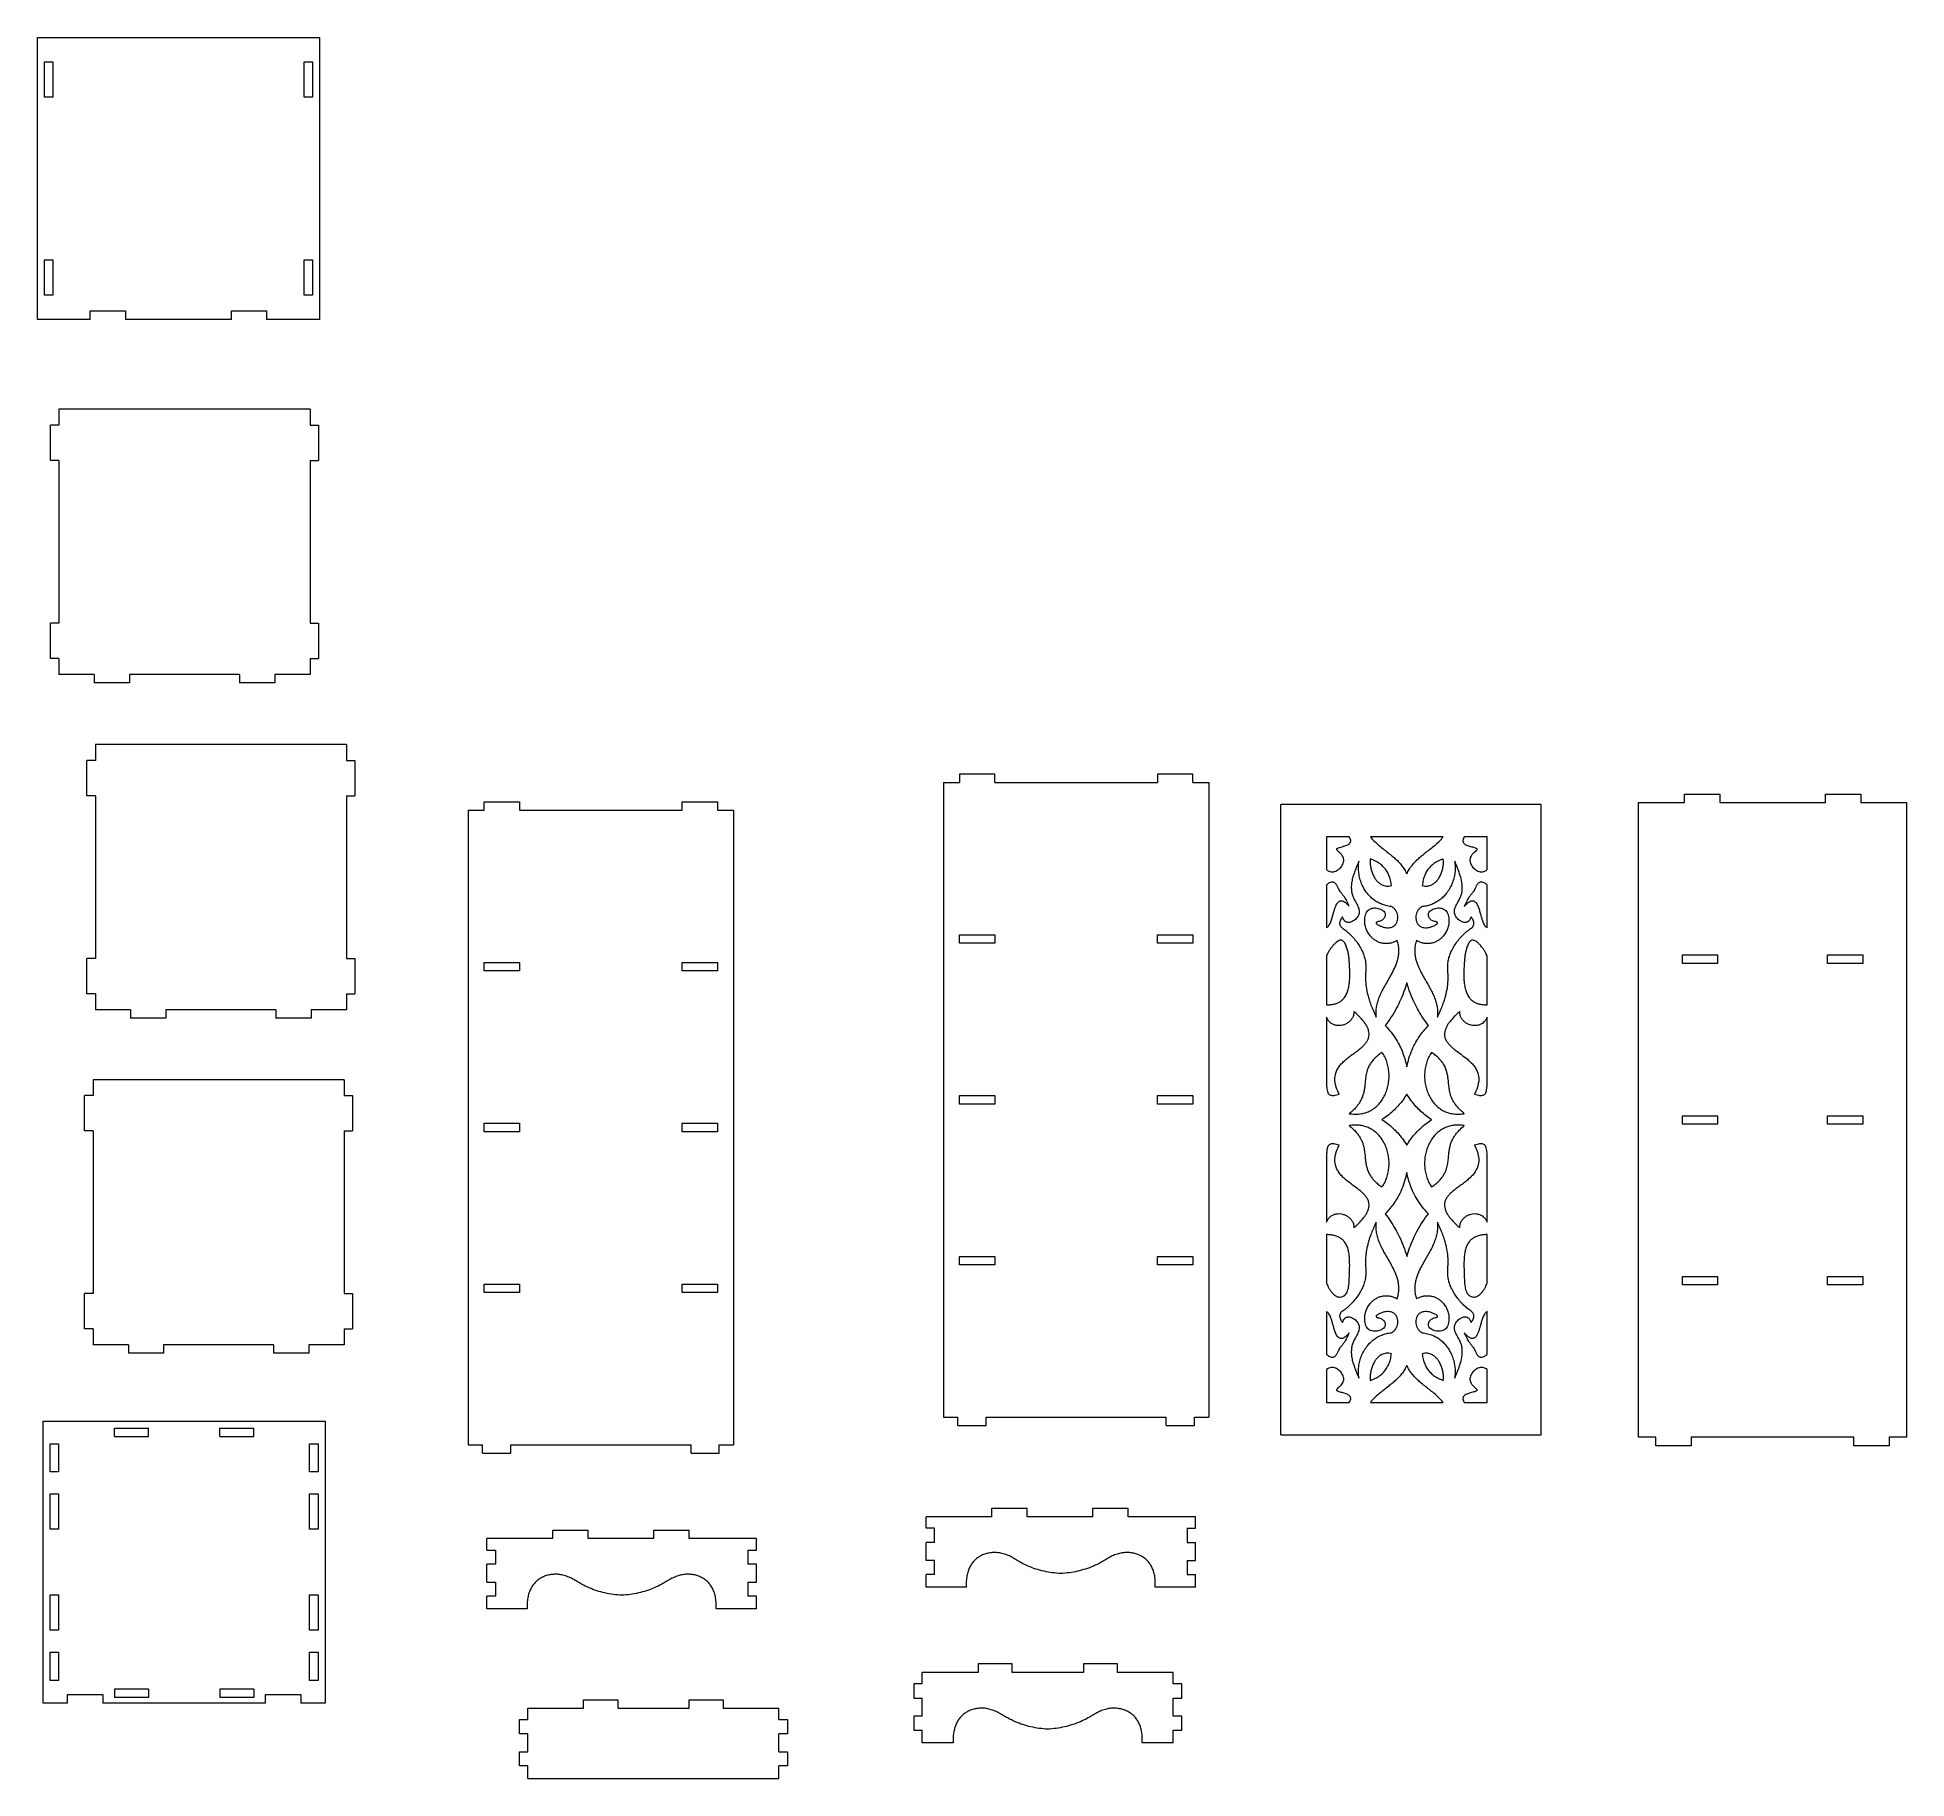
# Model space of a CAD drawing. Header units: millimetres. Extents: x -1055 to 1596, y -976 to 1493.
import ezdxf

# ---------------------------------------------------------------- set-up
doc = ezdxf.new("R2010")
doc.units = ezdxf.units.MM

msp = doc.modelspace()

# ---------------------------------------------------------------- linework, layer by layer
at = {"color": 7, "linetype": 'Continuous', "lineweight": 15}
for p, q in [((-1054.6, 1093.3), (-1054.6, 1493.3)), ((-1054.6, 1493.3), (-654.6, 1493.3)), ((-654.6, 1493.3), (-654.6, 1093.3)), ((-1044.6, 1408.6), (-1044.6, 1458.6)), ((-1044.6, 1458.6), (-1032.6, 1458.6)), ((-1032.6, 1458.6), (-1032.6, 1408.6)), ((-676.6, 1408.6), (-676.6, 1458.6)), ((-676.6, 1458.6), (-664.6, 1458.6)), ((-664.6, 1458.6), (-664.6, 1408.6)), ((-1032.6, 1408.6), (-1044.6, 1408.6)), ((-664.6, 1408.6), (-676.6, 1408.6)), ((-1044.6, 1177.9), (-1032.6, 1177.9)), ((-1044.6, 1127.9), (-1044.6, 1177.9)), ((-1032.6, 1177.9), (-1032.6, 1127.9)), ((-676.6, 1127.9), (-676.6, 1177.9)), ((-676.6, 1177.9), (-664.6, 1177.9)), ((-664.6, 1177.9), (-664.6, 1127.9)), ((-1032.6, 1127.9), (-1044.6, 1127.9)), ((-664.6, 1127.9), (-676.6, 1127.9)), ((-979.7, 1093.3), (-1054.6, 1093.3)), ((-979.7, 1105.3), (-929.7, 1105.3)), ((-979.7, 1093.3), (-979.7, 1105.3)), ((-929.7, 1105.3), (-929.7, 1093.3)), ((-779.6, 1093.3), (-929.7, 1093.3)), ((-779.6, 1105.3), (-729.6, 1105.3)), ((-779.6, 1093.3), (-779.6, 1105.3)), ((-729.6, 1105.3), (-729.6, 1093.3)), ((-654.6, 1093.3), (-729.6, 1093.3)), ((-668, 965.9), (-1024, 965.9)), ((-1024, 965.9), (-1024, 943.3)), ((-668, 965.9), (-668, 943.3)), ((-1036, 893.3), (-1036, 943.3)), ((-1024, 943.3), (-1036, 943.3)), ((-668, 943.3), (-656, 943.3)), ((-656, 943.3), (-656, 893.3)), ((-1024, 893.3), (-1036, 893.3)), ((-1024, 893.3), (-1024, 662.6)), ((-668, 893.3), (-656, 893.3)), ((-668, 893.3), (-668, 662.6)), ((-1036, 612.6), (-1036, 662.6)), ((-1024, 662.6), (-1036, 662.6)), ((-668, 662.6), (-656, 662.6)), ((-656, 662.6), (-656, 612.6)), ((-1024, 612.6), (-1036, 612.6)), ((-1024, 612.6), (-1024, 589.9)), ((-668, 612.6), (-656, 612.6)), ((-668, 612.6), (-668, 589.9)), ((-973.9, 589.9), (-1024, 589.9)), ((-973.9, 589.9), (-973.9, 577.9)), ((-768.1, 589.9), (-923.9, 589.9)), ((-923.9, 589.9), (-923.9, 577.9)), ((-768.1, 589.9), (-768.1, 577.9)), ((-668, 589.9), (-718.1, 589.9)), ((-718.1, 589.9), (-718.1, 577.9)), ((-923.9, 577.9), (-973.9, 577.9)), ((-718.1, 577.9), (-768.1, 577.9)), ((-616.4, 490.3), (-972.4, 490.3)), ((-972.4, 490.3), (-972.4, 467.7)), ((-616.4, 490.3), (-616.4, 467.7)), ((-984.4, 417.7), (-984.4, 467.7)), ((-972.4, 467.7), (-984.4, 467.7)), ((-616.4, 467.7), (-604.4, 467.7)), ((-604.4, 467.7), (-604.4, 417.7)), ((230.2, 436.5), (230.2, -463.5)), ((230.2, 436.5), (252.9, 436.5)), ((302.9, 448.5), (252.9, 448.5)), ((252.9, 448.5), (252.9, 436.5)), ((302.9, 436.5), (302.9, 448.5)), ((302.9, 436.5), (533.6, 436.5)), ((533.6, 448.5), (533.6, 436.5)), ((583.6, 448.5), (533.6, 448.5)), ((583.6, 436.5), (583.6, 448.5)), ((583.6, 436.5), (606.2, 436.5)), ((606.2, 436.5), (606.2, -463.5)), ((-972.4, 417.7), (-984.4, 417.7)), ((-972.4, 417.7), (-972.4, 187)), ((-616.4, 417.7), (-604.4, 417.7)), ((-616.4, 417.7), (-616.4, 187)), ((-421.1, 397.3), (-421.1, 409.3)), ((-421.1, 409.3), (-371.1, 409.3)), ((-371.1, 409.3), (-371.1, 397.3)), ((-140.4, 397.3), (-140.4, 409.3)), ((-140.4, 409.3), (-90.4, 409.3)), ((-90.4, 409.3), (-90.4, 397.3)), ((1077.4, 405.4), (708.6, 405.4)), ((708.6, -488.6), (708.6, 405.4)), ((1077.4, -488.6), (1077.4, 405.4)), ((1215.6, -492), (1215.6, 408)), ((1215.6, 408), (1280.6, 408)), ((1280.6, 408), (1280.6, 420)), ((1280.6, 420), (1330.6, 420)), ((1330.6, 420), (1330.6, 408)), ((1330.6, 408), (1480.7, 408)), ((1480.7, 408), (1480.7, 420)), ((1480.7, 420), (1530.7, 420)), ((1530.7, 420), (1530.7, 408)), ((1530.7, 408), (1595.6, 408)), ((1595.6, 408), (1595.6, -492)), ((-443.7, 397.3), (-443.7, -502.7)), ((-443.7, 397.3), (-421.1, 397.3)), ((-371.1, 397.3), (-140.4, 397.3)), ((-90.4, 397.3), (-67.7, 397.3)), ((-67.7, 397.3), (-67.7, -502.7)), ((805.5, 359.4), (773.1, 359.4)), ((773.1, 359.4), (773.1, 313)), ((938.7, 359.4), (835.3, 359.4)), ((1000.9, 359.4), (968.5, 359.4)), ((1000.9, 313), (1000.9, 359.4)), ((773.1, 291.4), (773.1, 230.6)), ((1000.9, 230.6), (1000.9, 291.4)), ((252.9, 220.5), (302.9, 220.5)), ((252.9, 208.5), (252.9, 220.5)), ((302.9, 220.5), (302.9, 208.5)), ((533.6, 220.5), (583.6, 220.5)), ((533.6, 208.5), (533.6, 220.5)), ((583.6, 220.5), (583.6, 208.5)), ((-984.4, 137), (-984.4, 187)), ((-972.4, 187), (-984.4, 187)), ((-616.4, 187), (-604.4, 187)), ((-604.4, 187), (-604.4, 137)), ((302.9, 208.5), (252.9, 208.5)), ((583.6, 208.5), (533.6, 208.5)), ((773.1, 190.2), (773.1, 121.4)), ((1000.9, 121.4), (1000.9, 190.2)), ((1277.7, 192), (1327.7, 192)), ((1277.7, 180), (1277.7, 192)), ((1327.7, 192), (1327.7, 180)), ((1483.6, 180), (1483.6, 192)), ((1483.6, 192), (1533.6, 192)), ((1533.6, 192), (1533.6, 180)), ((-421.1, 181.3), (-371.1, 181.3)), ((-421.1, 169.3), (-421.1, 181.3)), ((-371.1, 169.3), (-421.1, 169.3)), ((-371.1, 181.3), (-371.1, 169.3)), ((-140.4, 181.3), (-90.4, 181.3)), ((-140.4, 169.3), (-140.4, 181.3)), ((-90.4, 169.3), (-140.4, 169.3)), ((-90.4, 181.3), (-90.4, 169.3)), ((1327.7, 180), (1277.7, 180)), ((1533.6, 180), (1483.6, 180)), ((-972.4, 137), (-984.4, 137)), ((-972.4, 137), (-972.4, 114.3)), ((-616.4, 137), (-604.4, 137)), ((-616.4, 137), (-616.4, 114.3)), ((-922.4, 114.3), (-972.4, 114.3)), ((-922.4, 114.3), (-922.4, 102.3)), ((-716.5, 114.3), (-872.4, 114.3)), ((-872.4, 114.3), (-872.4, 102.3)), ((-716.5, 114.3), (-716.5, 102.3)), ((-616.4, 114.3), (-666.5, 114.3)), ((-666.5, 114.3), (-666.5, 102.3)), ((-872.4, 102.3), (-922.4, 102.3)), ((-666.5, 102.3), (-716.5, 102.3)), ((773.1, 103.9), (773.1, 15.9)), ((1000.9, 15.9), (1000.9, 103.9)), ((-619.7, 15.1), (-975.7, 15.1)), ((-975.7, 15.1), (-975.7, -7.5)), ((-619.7, 15.1), (-619.7, -7.5)), ((-987.7, -57.5), (-987.7, -7.5)), ((-975.7, -7.5), (-987.7, -7.5)), ((-619.7, -7.5), (-607.7, -7.5)), ((-607.7, -7.5), (-607.7, -57.5)), ((252.9, -19.5), (252.9, -7.5)), ((252.9, -7.5), (302.9, -7.5)), ((302.9, -19.5), (252.9, -19.5)), ((302.9, -7.5), (302.9, -19.5)), ((533.6, -19.5), (533.6, -7.5)), ((533.6, -7.5), (583.6, -7.5)), ((583.6, -19.5), (533.6, -19.5)), ((583.6, -7.5), (583.6, -19.5)), ((-421.1, -58.7), (-421.1, -46.7)), ((-421.1, -46.7), (-371.1, -46.7)), ((-371.1, -46.7), (-371.1, -58.7)), ((-140.4, -58.7), (-140.4, -46.7)), ((-140.4, -46.7), (-90.4, -46.7)), ((-90.4, -46.7), (-90.4, -58.7)), ((1277.7, -36), (1327.7, -36)), ((1277.7, -48), (1277.7, -36)), ((1327.7, -48), (1277.7, -48)), ((1327.7, -36), (1327.7, -48)), ((1483.6, -48), (1483.6, -36)), ((1483.6, -36), (1533.6, -36)), ((1533.6, -48), (1483.6, -48)), ((1533.6, -36), (1533.6, -48)), ((-975.7, -57.5), (-987.7, -57.5)), ((-975.7, -57.5), (-975.7, -288.2)), ((-619.7, -57.5), (-607.7, -57.5)), ((-619.7, -57.5), (-619.7, -288.2)), ((-371.1, -58.7), (-421.1, -58.7)), ((-90.4, -58.7), (-140.4, -58.7)), ((773.1, -99), (773.1, -187)), ((1000.9, -187), (1000.9, -99)), ((773.1, -204.6), (773.1, -273.3)), ((1000.9, -273.3), (1000.9, -204.6)), ((252.9, -247.5), (252.9, -235.5)), ((252.9, -235.5), (302.9, -235.5)), ((302.9, -235.5), (302.9, -247.5)), ((533.6, -247.5), (533.6, -235.5)), ((533.6, -235.5), (583.6, -235.5)), ((583.6, -235.5), (583.6, -247.5)), ((302.9, -247.5), (252.9, -247.5)), ((583.6, -247.5), (533.6, -247.5)), ((1277.7, -264), (1327.7, -264)), ((1277.7, -276), (1277.7, -264)), ((1327.7, -264), (1327.7, -276)), ((1483.6, -276), (1483.6, -264)), ((1483.6, -264), (1533.6, -264)), ((1533.6, -264), (1533.6, -276)), ((-987.7, -338.2), (-987.7, -288.2)), ((-975.7, -288.2), (-987.7, -288.2)), ((-619.7, -288.2), (-607.7, -288.2)), ((-607.7, -288.2), (-607.7, -338.2)), ((-421.1, -286.7), (-421.1, -274.7)), ((-421.1, -274.7), (-371.1, -274.7)), ((-371.1, -286.7), (-421.1, -286.7)), ((-371.1, -274.7), (-371.1, -286.7)), ((-140.4, -286.7), (-140.4, -274.7)), ((-140.4, -274.7), (-90.4, -274.7)), ((-90.4, -286.7), (-140.4, -286.7)), ((-90.4, -274.7), (-90.4, -286.7)), ((1327.7, -276), (1277.7, -276)), ((1533.6, -276), (1483.6, -276)), ((773.1, -313.7), (773.1, -374.5)), ((1000.9, -374.5), (1000.9, -313.7)), ((-975.7, -338.2), (-987.7, -338.2)), ((-975.7, -338.2), (-975.7, -360.9)), ((-619.7, -338.2), (-607.7, -338.2)), ((-619.7, -338.2), (-619.7, -360.9)), ((-925.6, -360.9), (-975.7, -360.9)), ((-925.6, -360.9), (-925.6, -372.9)), ((-719.8, -360.9), (-875.6, -360.9)), ((-875.6, -360.9), (-875.6, -372.9)), ((-719.8, -360.9), (-719.8, -372.9)), ((-619.7, -360.9), (-669.8, -360.9)), ((-669.8, -360.9), (-669.8, -372.9)), ((-875.6, -372.9), (-925.6, -372.9)), ((-669.8, -372.9), (-719.8, -372.9)), ((773.1, -396.1), (773.1, -442.5)), ((1000.9, -442.5), (1000.9, -396.1)), ((773.1, -442.5), (805.5, -442.5)), ((835.3, -442.5), (938.7, -442.5)), ((968.5, -442.5), (1000.9, -442.5)), ((-1046.6, -868.9), (-1046.6, -468.9)), ((-1046.6, -468.9), (-646.6, -468.9)), ((-646.6, -468.9), (-646.6, -868.9)), ((230.2, -463.5), (250.4, -463.5)), ((250.4, -475.5), (250.4, -463.5)), ((250.4, -475.5), (290.4, -475.5)), ((290.4, -475.5), (290.4, -463.5)), ((290.4, -463.5), (546, -463.5)), ((546, -475.5), (546, -463.5)), ((546, -475.5), (586.1, -475.5)), ((586.1, -475.5), (586.1, -463.5)), ((586.1, -463.5), (606.2, -463.5)), ((-1036.6, -501.1), (-1024.6, -501.1)), ((-1036.6, -541.1), (-1036.6, -501.1)), ((-1024.6, -501.1), (-1024.6, -541.1)), ((-945.5, -478.9), (-897.2, -478.9)), ((-945.5, -490.9), (-945.5, -478.9)), ((-945.5, -490.9), (-897.2, -490.9)), ((-897.2, -490.9), (-897.2, -478.9)), ((-796, -478.9), (-747.8, -478.9)), ((-796, -490.9), (-796, -478.9)), ((-796, -490.9), (-747.8, -490.9)), ((-747.8, -490.9), (-747.8, -478.9)), ((-668.6, -541.1), (-668.6, -501.1)), ((-668.6, -501.1), (-656.6, -501.1)), ((-656.6, -501.1), (-656.6, -541.1)), ((-443.7, -502.7), (-423.6, -502.7)), ((-423.6, -514.7), (-423.6, -502.7)), ((-383.5, -502.7), (-127.9, -502.7)), ((-383.5, -514.7), (-383.5, -502.7)), ((-127.9, -514.7), (-127.9, -502.7)), ((-87.9, -502.7), (-67.7, -502.7)), ((-87.9, -514.7), (-87.9, -502.7)), ((708.6, -488.6), (1077.4, -488.6)), ((1240.2, -492), (1215.6, -492)), ((1240.2, -504), (1240.2, -492)), ((1521, -492), (1290.2, -492)), ((1290.2, -492), (1290.2, -504)), ((1521, -504), (1521, -492)), ((1595.6, -492), (1571, -492)), ((1571, -492), (1571, -504)), ((-423.6, -514.7), (-383.5, -514.7)), ((-127.9, -514.7), (-87.9, -514.7)), ((1290.2, -504), (1240.2, -504)), ((1571, -504), (1521, -504)), ((-1024.6, -541.1), (-1036.6, -541.1)), ((-656.6, -541.1), (-668.6, -541.1)), ((-1036.6, -622.3), (-1036.6, -572.3)), ((-1036.6, -572.3), (-1024.6, -572.3)), ((-1024.6, -572.3), (-1024.6, -622.3)), ((-668.6, -622.3), (-668.6, -572.3)), ((-668.6, -572.3), (-656.6, -572.3)), ((-656.6, -572.3), (-656.6, -622.3)), ((205.4, -621), (205.4, -604.7)), ((298.7, -604.7), (205.4, -604.7)), ((298.7, -604.7), (298.7, -592.7)), ((298.7, -592.7), (348.7, -592.7)), ((348.7, -604.7), (348.7, -592.7)), ((442, -604.7), (348.7, -604.7)), ((442, -604.7), (442, -592.7)), ((442, -592.7), (492, -592.7)), ((492, -604.7), (492, -592.7)), ((587.4, -604.7), (492, -604.7)), ((587.4, -621), (587.4, -604.7)), ((-1024.6, -622.3), (-1036.6, -622.3)), ((-656.6, -622.3), (-668.6, -622.3)), ((-417.2, -651.9), (-417.2, -635.5)), ((-323.8, -635.5), (-417.2, -635.5)), ((-323.8, -635.5), (-323.8, -623.5)), ((-323.8, -623.5), (-273.8, -623.5)), ((-273.8, -635.5), (-273.8, -623.5)), ((-180.5, -635.5), (-273.8, -635.5)), ((-180.5, -635.5), (-180.5, -623.5)), ((-180.5, -623.5), (-130.5, -623.5)), ((-130.5, -635.5), (-130.5, -623.5)), ((-35.1, -635.5), (-130.5, -635.5)), ((-35.1, -651.9), (-35.1, -635.5)), ((217.4, -621), (205.4, -621)), ((217.4, -641), (217.4, -621)), ((575.4, -621), (587.4, -621)), ((575.4, -621), (575.4, -641)), ((-417.2, -651.9), (-405.2, -651.9)), ((-405.2, -651.9), (-405.2, -671.9)), ((-47.1, -651.9), (-35.1, -651.9)), ((-47.1, -651.9), (-47.1, -671.9)), ((205.4, -666.5), (205.4, -641)), ((217.4, -641), (205.4, -641)), ((575.4, -641), (587.4, -641)), ((587.4, -666.5), (587.4, -641)), ((-417.2, -697.4), (-417.2, -671.9)), ((-405.2, -671.9), (-417.2, -671.9)), ((-35.1, -671.9), (-47.1, -671.9)), ((-35.1, -697.4), (-35.1, -671.9)), ((217.4, -666.5), (205.4, -666.5)), ((205.4, -704.7), (205.4, -686.5)), ((217.4, -686.5), (205.4, -686.5)), ((217.4, -686.5), (217.4, -666.5)), ((575.4, -666.5), (587.4, -666.5)), ((575.4, -666.5), (575.4, -686.5)), ((575.4, -686.5), (587.4, -686.5)), ((587.4, -704.7), (587.4, -686.5)), ((-417.2, -697.4), (-405.2, -697.4)), ((-405.2, -697.4), (-405.2, -717.4)), ((-47.1, -697.4), (-35.1, -697.4)), ((-47.1, -697.4), (-47.1, -717.4)), ((262.5, -704.7), (205.4, -704.7)), ((587.4, -704.7), (530.3, -704.7)), ((-1036.6, -765.6), (-1036.6, -715.6)), ((-1036.6, -715.6), (-1024.6, -715.6)), ((-1024.6, -715.6), (-1024.6, -765.6)), ((-668.6, -765.6), (-668.6, -715.6)), ((-668.6, -715.6), (-656.6, -715.6)), ((-656.6, -715.6), (-656.6, -765.6)), ((-417.2, -735.5), (-417.2, -717.4)), ((-405.2, -717.4), (-417.2, -717.4)), ((-360.1, -735.5), (-417.2, -735.5)), ((-35.1, -735.5), (-92.2, -735.5)), ((-35.1, -717.4), (-47.1, -717.4)), ((-35.1, -735.5), (-35.1, -717.4)), ((-1024.6, -765.6), (-1036.6, -765.6)), ((-656.6, -765.6), (-668.6, -765.6)), ((-1036.6, -836.8), (-1036.6, -796.7)), ((-1036.6, -796.7), (-1024.6, -796.7)), ((-1024.6, -796.7), (-1024.6, -836.8)), ((-668.6, -836.8), (-668.6, -796.7)), ((-668.6, -796.7), (-656.6, -796.7)), ((-656.6, -796.7), (-656.6, -836.8)), ((279.1, -813.4), (279.1, -825.4)), ((327.3, -813.4), (279.1, -813.4)), ((327.3, -825.4), (327.3, -813.4)), ((428.5, -813.4), (428.5, -825.4)), ((476.8, -813.4), (428.5, -813.4)), ((476.8, -825.4), (476.8, -813.4)), ((-1024.6, -836.8), (-1036.6, -836.8)), ((-656.6, -836.8), (-668.6, -836.8)), ((187.9, -841.8), (187.9, -861.8)), ((200, -841.8), (187.9, -841.8)), ((200, -841.8), (200, -825.4)), ((279.1, -825.4), (200, -825.4)), ((428.5, -825.4), (327.3, -825.4)), ((555.8, -825.4), (476.8, -825.4)), ((555.8, -841.8), (555.8, -825.4)), ((567.9, -841.8), (555.8, -841.8)), ((567.9, -861.8), (567.9, -841.8)), ((-1012, -868.9), (-1046.6, -868.9)), ((-1012, -868.9), (-1012, -856.9)), ((-1012, -856.9), (-962, -856.9)), ((-962, -856.9), (-962, -868.9)), ((-731.2, -868.9), (-962, -868.9)), ((-897.2, -849), (-945.5, -849)), ((-945.5, -849), (-945.5, -861)), ((-897.2, -861), (-945.5, -861)), ((-897.2, -849), (-897.2, -861)), ((-747.8, -849), (-796, -849)), ((-796, -849), (-796, -861)), ((-747.8, -861), (-796, -861)), ((-747.8, -849), (-747.8, -861)), ((-731.2, -868.9), (-731.2, -856.9)), ((-731.2, -856.9), (-681.2, -856.9)), ((-681.2, -856.9), (-681.2, -868.9)), ((-646.6, -868.9), (-681.2, -868.9)), ((-280.1, -876.1), (-280.1, -864.1)), ((-280.1, -864.1), (-231.8, -864.1)), ((-231.8, -864.1), (-231.8, -876.1)), ((-130.7, -876.1), (-130.7, -864.1)), ((-130.7, -864.1), (-82.4, -864.1)), ((-82.4, -864.1), (-82.4, -876.1)), ((187.9, -861.8), (200, -861.8)), ((200, -887.3), (200, -861.8)), ((555.8, -861.8), (567.9, -861.8)), ((555.8, -887.3), (555.8, -861.8)), ((-371.2, -912.4), (-371.2, -892.4)), ((-371.2, -892.4), (-359.2, -892.4)), ((-359.2, -892.4), (-359.2, -876.1)), ((-359.2, -876.1), (-280.1, -876.1)), ((-231.8, -876.1), (-130.7, -876.1)), ((-82.4, -876.1), (-3.2, -876.1)), ((-3.2, -892.4), (-3.2, -876.1)), ((-3.2, -892.4), (8.8, -892.4)), ((8.8, -892.4), (8.8, -912.4)), ((187.9, -887.3), (187.9, -907.3)), ((200, -887.3), (187.9, -887.3)), ((567.9, -887.3), (555.8, -887.3)), ((567.9, -907.3), (567.9, -887.3)), ((-359.2, -912.4), (-371.2, -912.4)), ((-359.2, -937.9), (-359.2, -912.4)), ((8.8, -912.4), (-3.2, -912.4)), ((-3.2, -937.9), (-3.2, -912.4)), ((187.9, -907.3), (200, -907.3)), ((200, -925.4), (200, -907.3)), ((244, -925.4), (200, -925.4)), ((555.8, -925.4), (511.8, -925.4)), ((555.8, -907.3), (567.9, -907.3)), ((555.8, -925.4), (555.8, -907.3)), ((-371.2, -957.9), (-371.2, -937.9)), ((-371.2, -937.9), (-359.2, -937.9)), ((-3.2, -937.9), (8.8, -937.9)), ((8.8, -937.9), (8.8, -957.9)), ((-359.2, -957.9), (-371.2, -957.9)), ((-359.2, -976.1), (-359.2, -957.9)), ((-359.2, -976.1), (-3.2, -976.1)), ((8.8, -957.9), (-3.2, -957.9)), ((-3.2, -976.1), (-3.2, -957.9))]:
    msp.add_line(p, q, dxfattribs=at)
for points, knots in [([(773.1, 313), (774.1, 312.2), (776, 310.8), (779.5, 309.8), (782.9, 309.9), (786.3, 310.9), (789.4, 312.6), (792.2, 314.8), (794.6, 317.6), (796.4, 320.6), (797.5, 324), (797.7, 327.4), (796.9, 330.8), (795.1, 333.8), (792.7, 336.2), (790.6, 338.1), (788.9, 339.7), (788, 340.8), (787.6, 341.6), (787.5, 342.1), (787.7, 342.7), (788.2, 343.2), (789.6, 343.9), (792, 344.7), (795.4, 345.6), (798.9, 346.5), (802.1, 347.6), (804.6, 348.9), (806.4, 350.6), (807.4, 352.5), (807.6, 354.6), (806.9, 357), (806, 358.5), (805.5, 359.4)], [0, 0, 0, 0, 0.044199, 0.085023, 0.125268, 0.166401, 0.20873, 0.251839, 0.294969, 0.337345, 0.378496, 0.418641, 0.459117, 0.502554, 0.541714, 0.579463, 0.605034, 0.624693, 0.631085, 0.636561, 0.641803, 0.650797, 0.66224, 0.696979, 0.741008, 0.788948, 0.825928, 0.86005, 0.890527, 0.912355, 0.935678, 0.963846, 1, 1, 1, 1]), ([(835.3, 359.4), (837.2, 357.3), (840.8, 353.2), (847, 347.7), (853.4, 342.5), (860, 337.4), (866, 332.6), (871.3, 328), (875.9, 323.5), (880.2, 318.5), (884, 313.1), (886, 309.1), (887, 307)], [0, 0, 0, 0, 0.111685, 0.223022, 0.334573, 0.446234, 0.557649, 0.644888, 0.732004, 0.819497, 0.908331, 1, 1, 1, 1]), ([(887, 307), (888.1, 309.2), (890.2, 313.4), (894.3, 319.1), (898.9, 324.3), (903.9, 329.1), (909.1, 333.5), (914.8, 338), (920.9, 342.7), (927.2, 347.9), (933.3, 353.3), (936.9, 357.4), (938.7, 359.4)], [0, 0, 0, 0, 0.09711, 0.191145, 0.28383, 0.376225, 0.468827, 0.561728, 0.6714, 0.78095, 0.890298, 1, 1, 1, 1]), ([(968.5, 359.4), (968, 358.5), (967.1, 357), (966.4, 354.6), (966.6, 352.5), (967.6, 350.6), (969.3, 349), (971.7, 347.7), (974.4, 346.7), (977.3, 345.9), (980.2, 345.2), (982.8, 344.5), (984.6, 343.8), (985.8, 343.2), (986.3, 342.7), (986.5, 342.1), (986.4, 341.6), (986, 340.7), (984.7, 339.3), (982.8, 337.5), (980.8, 335.7), (978.8, 333.6), (977.1, 330.8), (976.3, 327.4), (976.5, 324), (977.6, 320.6), (979.4, 317.6), (981.8, 314.8), (984.6, 312.6), (987.7, 310.9), (991.1, 309.9), (994.5, 309.8), (998, 310.8), (999.9, 312.2), (1000.9, 313)], [0, 0, 0, 0, 0.036154, 0.064321, 0.087644, 0.109471, 0.138497, 0.170842, 0.205923, 0.242053, 0.278678, 0.311437, 0.337792, 0.349234, 0.358227, 0.363469, 0.368945, 0.375338, 0.401433, 0.436243, 0.466714, 0.497454, 0.540891, 0.581366, 0.62151, 0.662661, 0.705036, 0.748165, 0.791273, 0.833602, 0.874733, 0.914978, 0.955802, 1, 1, 1, 1]), ([(819.1, 325), (818.3, 323), (816.5, 318.9), (813.9, 312.6), (811.6, 306.1), (809.6, 299.3), (808.4, 292.5), (808.2, 286.2), (808.8, 280.5), (810.2, 275.4), (812.5, 270.6), (814.9, 266.4), (816.9, 262.7), (818.3, 259.5), (819.3, 256.3), (819.6, 253.1), (819.1, 249.8), (817.6, 246.6), (815.4, 243.7), (812.8, 241.2), (809.9, 239.4), (807.2, 238.3), (804.8, 237.9), (802.3, 238.2), (800.1, 239.2), (798.3, 240.9), (796.8, 243.3), (796.1, 245.2), (795.8, 246.2)], [0, 0, 0, 0, 0.058461, 0.119678, 0.182229, 0.244914, 0.306938, 0.368143, 0.413958, 0.460474, 0.50864, 0.557742, 0.589912, 0.620915, 0.65049, 0.679048, 0.708027, 0.739129, 0.771974, 0.805303, 0.837746, 0.860877, 0.882811, 0.903966, 0.925503, 0.946501, 0.970837, 1, 1, 1, 1]), ([(865.1, 260.6), (862.5, 261), (857.5, 261.7), (850.5, 264.1), (844.1, 267.4), (838.3, 271.5), (833.3, 276.3), (828.9, 281.8), (825.2, 287.9), (822.1, 294.7), (819.9, 302.1), (818.6, 309.7), (818.3, 317.4), (818.8, 322.4), (819.1, 325)], [0, 0, 0, 0, 0.087479, 0.170978, 0.251861, 0.331226, 0.40988, 0.488352, 0.566929, 0.653581, 0.740404, 0.827214, 0.913799, 1, 1, 1, 1]), ([(835.3, 328.2), (835.2, 326.5), (834.9, 322.9), (835.5, 317.5), (836.7, 311.8), (838.7, 306.3), (841.3, 301.4), (844.3, 297.2), (847.5, 294), (851, 291.7), (854.5, 290.3), (857.8, 289.6), (861.5, 289.6), (863.9, 290.2), (865.1, 290.5)], [0, 0, 0, 0, 0.090266, 0.188803, 0.292554, 0.398286, 0.503021, 0.587898, 0.669864, 0.749327, 0.808404, 0.868526, 0.931629, 1, 1, 1, 1]), ([(865.1, 290.5), (864.8, 293), (864.1, 297.9), (861.9, 304.9), (858.7, 311), (854.5, 316.5), (849.1, 321.3), (842.7, 325.3), (837.8, 327.2), (835.3, 328.2)], [0, 0, 0, 0, 0.1503315, 0.2907446, 0.4247395, 0.5563292, 0.6961987, 0.8427322, 1, 1, 1, 1]), ([(938.7, 328.2), (936.3, 327.2), (931.6, 325.5), (925.4, 321.7), (920.1, 317.2), (915.8, 311.8), (912.4, 305.5), (910, 298.3), (909.3, 293.1), (908.9, 290.5)], [0, 0, 0, 0, 0.150391, 0.290849, 0.424867, 0.556458, 0.696305, 0.842795, 1, 1, 1, 1]), ([(908.9, 290.5), (910.2, 290.2), (912.6, 289.6), (916.2, 289.6), (919.5, 290.3), (923, 291.7), (926.5, 294), (929.7, 297.2), (932.7, 301.4), (935.3, 306.3), (937.3, 311.8), (938.6, 317.5), (939.1, 322.9), (938.8, 326.5), (938.7, 328.2)], [0, 0, 0, 0, 0.068371, 0.131474, 0.191596, 0.250672, 0.330136, 0.412103, 0.496979, 0.601713, 0.707446, 0.811197, 0.909734, 1, 1, 1, 1]), ([(954.9, 325), (955.2, 322.3), (955.8, 316.9), (955.3, 308.8), (953.8, 300.7), (951.2, 293), (947.6, 285.7), (943.4, 279.4), (938.7, 274.2), (933.8, 270.1), (928.4, 266.5), (922.4, 263.6), (915.9, 261.5), (911.3, 260.9), (908.9, 260.6)], [0, 0, 0, 0, 0.09143, 0.183284, 0.275364, 0.367415, 0.459241, 0.55082, 0.62279, 0.695071, 0.768144, 0.8427, 0.919627, 1, 1, 1, 1]), ([(978.2, 246.2), (977.9, 245.2), (977.2, 243.3), (975.7, 240.9), (973.9, 239.2), (971.7, 238.2), (969.2, 237.9), (966.8, 238.3), (964.1, 239.4), (961.3, 241.2), (958.6, 243.7), (956.4, 246.6), (954.9, 249.8), (954.4, 253.1), (954.7, 256.3), (955.7, 259.5), (957.1, 262.7), (959.1, 266.4), (961.5, 270.6), (963.8, 275.4), (965.2, 280.5), (965.8, 286.2), (965.6, 292.5), (964.4, 299.3), (962.4, 306.1), (960.1, 312.6), (957.5, 318.9), (955.7, 323), (954.9, 325)], [0, 0, 0, 0, 0.029163, 0.053499, 0.074496, 0.096035, 0.117189, 0.139123, 0.162255, 0.194697, 0.228026, 0.26087, 0.291973, 0.320952, 0.34951, 0.379085, 0.410088, 0.442257, 0.491359, 0.539526, 0.586042, 0.631857, 0.693062, 0.755085, 0.817771, 0.880322, 0.941539, 1, 1, 1, 1]), ([(805.5, 261), (804.8, 262.5), (803.6, 265.2), (801.8, 268.9), (800.1, 271.8), (798.6, 274.1), (797.2, 276), (795.9, 277.6), (794.6, 279.3), (793.1, 281.1), (791.6, 283.6), (790.1, 286.6), (788.6, 289.9), (786.8, 292.6), (784.9, 294.3), (783.2, 295.2), (781.1, 295.5), (778.6, 294.9), (775.9, 293.6), (774.1, 292.2), (773.1, 291.4)], [0, 0, 0, 0, 0.093743, 0.1709, 0.234253, 0.286554, 0.330491, 0.368648, 0.403487, 0.451274, 0.504204, 0.568991, 0.642107, 0.713864, 0.751206, 0.787533, 0.825833, 0.870783, 0.927378, 1, 1, 1, 1]), ([(1000.9, 291.4), (999.9, 292.2), (998.1, 293.6), (995.4, 294.9), (992.9, 295.5), (990.8, 295.2), (989.1, 294.3), (987.2, 292.6), (985.4, 289.9), (983.9, 286.6), (982.4, 283.6), (980.9, 281.1), (979.4, 279.3), (978.1, 277.6), (976.8, 276), (975.4, 274.1), (973.9, 271.8), (972.2, 268.9), (970.4, 265.2), (969.2, 262.5), (968.5, 261)], [0, 0, 0, 0, 0.072622, 0.129218, 0.174167, 0.212468, 0.248794, 0.286137, 0.357892, 0.431009, 0.495796, 0.548727, 0.596513, 0.631352, 0.669509, 0.713447, 0.765747, 0.829101, 0.906258, 1, 1, 1, 1]), ([(773.1, 230.6), (773.8, 231), (775.1, 231.8), (776.6, 233.9), (778, 236.3), (779.5, 239.9), (781, 244.4), (782.5, 249.6), (783.9, 254.6), (785.3, 259), (786.8, 262.6), (788.4, 265.5), (790.1, 267.4), (792, 268.6), (794, 269), (795.9, 268.7), (798, 267.7), (800.3, 266.2), (802.9, 263.9), (804.6, 262), (805.5, 261)], [0, 0, 0, 0, 0.0370425, 0.0788047, 0.1263515, 0.1793592, 0.2711272, 0.3684548, 0.4509001, 0.52931, 0.6003366, 0.6493593, 0.6920936, 0.7301719, 0.7587505, 0.7903273, 0.8279634, 0.8741945, 0.9310042, 1, 1, 1, 1]), ([(968.5, 261), (969.4, 262), (971.1, 263.9), (973.7, 266.2), (976, 267.7), (978.1, 268.7), (980.1, 269), (982, 268.6), (983.8, 267.5), (985.4, 265.7), (986.9, 263.3), (988.4, 259.9), (989.9, 255.4), (991.4, 250.2), (992.8, 245.2), (994.2, 240.8), (995.6, 237), (997.2, 234.1), (998.8, 231.9), (1000.2, 231), (1000.9, 230.6)], [0, 0, 0, 0, 0.0689942, 0.1258044, 0.1720353, 0.2096712, 0.2412469, 0.2698254, 0.3061133, 0.3465286, 0.3926327, 0.444363, 0.5347338, 0.6315789, 0.7143715, 0.7937995, 0.8664202, 0.9169424, 0.9611092, 1, 1, 1, 1]), ([(795.8, 246.2), (795, 245.1), (793.7, 243.1), (792.3, 240.2), (791.7, 237.6), (791.8, 235.3), (792.7, 233.1), (794.4, 231.2), (797.4, 228.7), (801.7, 225.7), (806.5, 221.4), (811.3, 216.4), (816, 210.5), (820.5, 203.8), (824.1, 197), (826.8, 190.3), (828.4, 183.8), (828.9, 177.5), (828.8, 171.7), (828.6, 166.2), (828.4, 160.7), (828.5, 154.9), (829.1, 148.4), (830.1, 141.8), (831.6, 135.1), (833.6, 128.2), (836.2, 120.7), (839.6, 112.5), (842.3, 106.9), (843.7, 103.9)], [0, 0, 0, 0, 0.025398, 0.04537, 0.061203, 0.074389, 0.089474, 0.104949, 0.121579, 0.163845, 0.202992, 0.242834, 0.294743, 0.345718, 0.394537, 0.440063, 0.481536, 0.520488, 0.559434, 0.591237, 0.625051, 0.661727, 0.702238, 0.74771, 0.787745, 0.832289, 0.882037, 0.9377, 1, 1, 1, 1]), ([(873.3, 212.5), (871.7, 211.6), (868.5, 209.9), (863.5, 208.5), (858.6, 207.9), (853.7, 208.2), (849.1, 209.3), (844.8, 211.2), (840.7, 213.6), (836.7, 217.1), (832.9, 221.7), (829.8, 227.5), (828, 233.1), (827.3, 238.1), (827.2, 242.3), (827.7, 246.5), (828.8, 250.4), (830.5, 253.7), (832.9, 256.2), (835.8, 257.8), (839.2, 258.6), (842.9, 258.7), (846.6, 258.2), (850.1, 257), (853.1, 255.3), (855.2, 253.3), (856.2, 251.1), (856.5, 249), (856.2, 246.9), (855.4, 244.9), (854.1, 243), (852.1, 241.2), (849.5, 240.1), (846.9, 239.3), (845, 238.8), (844, 238.3), (843.6, 238), (843.4, 237.7), (843.4, 237.3), (843.5, 236.9), (844, 236.2), (845.2, 235.2), (847.1, 234.1), (849.3, 233), (852.1, 232), (855.4, 231.1), (859.2, 230.5), (862.7, 230.6), (866.2, 231.5), (869.4, 233.4), (871.9, 236.2), (873.6, 239.7), (874.4, 243.5), (874.3, 247.5), (873.4, 251.4), (871.6, 255.1), (868.8, 258.4), (866.4, 259.9), (865.1, 260.6)], [0, 0, 0, 0, 0.028898, 0.056007, 0.081877, 0.106977, 0.131679, 0.156263, 0.180921, 0.205786, 0.239401, 0.273761, 0.309138, 0.331046, 0.35343, 0.375616, 0.396962, 0.417241, 0.433682, 0.450558, 0.468809, 0.48826, 0.508151, 0.527582, 0.545765, 0.562342, 0.572804, 0.583374, 0.594454, 0.606054, 0.61809, 0.630536, 0.646881, 0.662681, 0.673864, 0.677132, 0.679714, 0.681564, 0.683357, 0.685347, 0.687688, 0.697156, 0.710135, 0.722215, 0.73539, 0.756263, 0.77668, 0.795206, 0.811833, 0.832246, 0.85196, 0.871811, 0.892117, 0.912869, 0.933941, 0.955285, 0.977103, 1, 1, 1, 1]), ([(908.9, 260.6), (907.6, 259.9), (905.2, 258.4), (902.5, 255.1), (900.6, 251.4), (899.7, 247.5), (899.6, 243.5), (900.4, 239.7), (902.1, 236.2), (904.6, 233.4), (907.8, 231.5), (911.3, 230.6), (914.8, 230.5), (918.6, 231.1), (922.1, 232.1), (925.2, 233.3), (927.6, 234.4), (929.2, 235.5), (930.1, 236.3), (930.5, 236.9), (930.6, 237.3), (930.6, 237.7), (930.4, 238), (929.9, 238.4), (929.3, 238.7), (928.1, 239.1), (926.2, 239.6), (923.9, 240.3), (921.7, 241.4), (919.9, 243), (918.6, 244.9), (917.8, 246.9), (917.5, 249), (917.8, 251.1), (918.8, 253.3), (920.9, 255.3), (923.9, 257), (927.4, 258.2), (931.1, 258.7), (934.8, 258.6), (938.2, 257.8), (941.1, 256.2), (943.5, 253.7), (945.2, 250.4), (946.3, 246.5), (946.8, 242.3), (946.7, 238.1), (946, 233.1), (944.2, 227.5), (941.1, 221.7), (937.3, 217.1), (933.3, 213.6), (929.2, 211.2), (924.9, 209.3), (920.3, 208.2), (915.5, 207.9), (910.5, 208.5), (905.5, 209.9), (902.3, 211.6), (900.7, 212.5)], [0, 0, 0, 0, 0.022896, 0.044713, 0.066056, 0.087128, 0.10788, 0.128185, 0.148035, 0.167748, 0.188161, 0.204787, 0.223313, 0.243729, 0.264601, 0.281198, 0.295792, 0.305184, 0.312314, 0.314655, 0.316646, 0.318439, 0.320289, 0.323104, 0.326723, 0.331127, 0.343857, 0.356665, 0.369484, 0.381931, 0.393966, 0.405565, 0.416645, 0.427215, 0.437676, 0.454253, 0.472435, 0.491866, 0.511756, 0.531206, 0.549457, 0.566332, 0.582773, 0.603051, 0.624396, 0.646582, 0.668964, 0.690872, 0.726248, 0.760607, 0.794221, 0.819085, 0.843742, 0.868325, 0.893027, 0.918126, 0.943995, 0.971103, 1, 1, 1, 1]), ([(930.3, 103.9), (931.6, 106.6), (934.1, 111.8), (937.2, 119.3), (939.8, 126.3), (941.7, 132.7), (943.2, 138.6), (944.3, 144), (945.1, 149.5), (945.5, 155.2), (945.6, 160.9), (945.4, 166.2), (945.2, 171.7), (945.1, 177.5), (945.6, 183.8), (947.2, 190.3), (949.9, 197), (953.5, 203.8), (958, 210.5), (963.1, 216.9), (968.7, 222.6), (973.6, 226.7), (977.3, 229.3), (979.5, 231), (981.3, 233), (982.2, 235.2), (982.3, 237.6), (981.7, 240.2), (980.3, 243.1), (979, 245.1), (978.2, 246.2)], [0, 0, 0, 0, 0.056924, 0.108307, 0.154695, 0.196623, 0.234618, 0.269189, 0.300823, 0.340343, 0.376219, 0.409365, 0.440586, 0.479533, 0.518485, 0.55996, 0.605486, 0.654307, 0.705283, 0.757193, 0.807795, 0.857055, 0.875723, 0.893378, 0.909746, 0.92561, 0.938796, 0.954629, 0.974601, 1, 1, 1, 1]), ([(773.1, 121.4), (775, 121.4), (778.6, 121.4), (783.6, 122.1), (788, 123.4), (791.9, 125.3), (795.1, 127.8), (798.4, 131.1), (801.3, 135.7), (803.6, 141.6), (805.1, 148), (805.9, 154.8), (806.3, 161.8), (806.2, 168.6), (805.9, 174.9), (805.6, 180.8), (805.1, 186.5), (804.5, 192.1), (803.5, 197.6), (801.7, 203.2), (799.9, 207.5), (798, 210.5), (796.6, 212), (794.9, 213), (792.9, 213.1), (790.8, 212.4), (788.5, 211.1), (786.1, 209.2), (783.5, 206.7), (780.9, 203.6), (778.3, 200.1), (776.1, 196.5), (774.3, 193.3), (773.5, 191.2), (773.1, 190.2)], [0, 0, 0, 0, 0.0382416, 0.0723925, 0.1033531, 0.1320659, 0.1594555, 0.1863461, 0.2270886, 0.2695372, 0.314166, 0.3607968, 0.4088275, 0.4573958, 0.4986794, 0.5389016, 0.5775253, 0.6151295, 0.6528308, 0.6920231, 0.7338758, 0.7494825, 0.7634413, 0.7757841, 0.787968, 0.8031426, 0.820671, 0.8404907, 0.8661512, 0.8932806, 0.9243261, 0.9537603, 0.9796248, 1, 1, 1, 1]), ([(843.7, 103.9), (843.5, 106.4), (843.1, 111.3), (844, 118.6), (845.7, 125.7), (848.1, 132.5), (851.4, 139.8), (855.6, 147.6), (860.4, 155.9), (864.7, 163.4), (868.1, 169.9), (870.8, 175.6), (873, 181.4), (874.7, 187.3), (875.7, 193.3), (875.9, 199.6), (875.2, 206), (874, 210.3), (873.3, 212.5)], [0, 0, 0, 0, 0.064982, 0.127813, 0.189923, 0.252199, 0.315042, 0.398193, 0.481759, 0.564821, 0.619718, 0.673831, 0.727149, 0.779883, 0.832531, 0.88593, 0.941261, 1, 1, 1, 1]), ([(900.7, 212.5), (900.1, 210.4), (898.9, 206.4), (898.2, 200.2), (898.3, 194.3), (899.1, 188.5), (900.6, 182.8), (902.9, 176.3), (906.4, 168.8), (911, 160.4), (915.4, 152.8), (919.4, 145.7), (922.9, 139.2), (925.9, 132.5), (928.3, 125.7), (930, 118.7), (930.9, 111.3), (930.5, 106.4), (930.3, 103.9)], [0, 0, 0, 0, 0.0559183, 0.1086879, 0.1595921, 0.2096806, 0.2597235, 0.31021, 0.3909399, 0.4733492, 0.556763, 0.6206921, 0.6842699, 0.7472561, 0.8096718, 0.8719163, 0.9348795, 1, 1, 1, 1]), ([(1000.9, 190.2), (1000.5, 191.2), (999.7, 193.3), (997.9, 196.5), (995.7, 200.1), (992.9, 203.9), (989.8, 207.5), (986.6, 210.4), (983.7, 212.2), (981.3, 213.1), (979.1, 213), (977.4, 212), (976, 210.5), (974.1, 207.5), (972.3, 203.2), (970.5, 197.6), (969.5, 192.1), (968.9, 186.5), (968.5, 180.8), (968.1, 174.9), (967.8, 168.6), (967.7, 161.8), (968.1, 154.8), (968.9, 148), (970.4, 141.6), (972.7, 135.7), (975.6, 131.1), (978.9, 127.8), (982.2, 125.3), (986, 123.4), (990.4, 122.1), (995.5, 121.4), (999, 121.4), (1000.9, 121.4)], [0, 0, 0, 0, 0.0203761, 0.0462422, 0.075678, 0.1067251, 0.1410436, 0.1724841, 0.1938859, 0.2119902, 0.2241739, 0.2365181, 0.2504777, 0.2660848, 0.30794, 0.3471344, 0.3848376, 0.4224438, 0.4610696, 0.5012939, 0.5425796, 0.5911505, 0.6391838, 0.6858171, 0.7304482, 0.772899, 0.8136437, 0.840536, 0.8679267, 0.896641, 0.9276036, 0.9617564, 1, 1, 1, 1]), ([(887, 152.6), (885.7, 148.4), (883.2, 140.3), (878.3, 128.4), (872.4, 116.3), (865.2, 103.9), (859.3, 95.8), (856.3, 91.8)], [0, 0, 0, 0, 0.188597, 0.375282, 0.560968, 0.779774, 1, 1, 1, 1]), ([(917.7, 91.8), (915.2, 95.2), (910.1, 102.1), (903.5, 113), (897.2, 124.9), (891.5, 138.1), (888.5, 147.7), (887, 152.6)], [0, 0, 0, 0, 0.187002, 0.372817, 0.55837, 0.777969, 1, 1, 1, 1]), ([(812, 111.7), (811.9, 110.2), (811.8, 107.1), (810, 102.7), (807.4, 99.1), (804.1, 96.1), (800.2, 93.8), (796, 92.3), (791.5, 91.6), (787, 91.9), (783.1, 93.1), (779.8, 94.9), (777.1, 97.3), (774.8, 100.3), (773.7, 102.6), (773.1, 103.9)], [0, 0, 0, 0, 0.085876, 0.16762, 0.2482, 0.329061, 0.410479, 0.492055, 0.573211, 0.653669, 0.733957, 0.795173, 0.858641, 0.926189, 1, 1, 1, 1]), ([(791.2, -5.3), (790.2, -3.4), (788.4, 0.3), (786.5, 5.8), (785.3, 10.9), (784.9, 15.7), (785.3, 20.1), (786.3, 24.9), (788.5, 30), (792, 35.2), (796.2, 39.8), (801.2, 44.3), (806.8, 48.7), (812.6, 52.9), (818.3, 57.1), (823.2, 61.1), (827.1, 64.9), (830.1, 68.6), (832.3, 72.6), (833.5, 76.6), (833.7, 80.8), (832.9, 85), (831.2, 89.5), (828.6, 93.9), (825.4, 98.2), (821.7, 102.5), (817.2, 107.1), (813.8, 110.1), (812, 111.7)], [0, 0, 0, 0, 0.0445862, 0.08432, 0.1200411, 0.1526281, 0.1829641, 0.2118792, 0.2540736, 0.2963831, 0.3396468, 0.3839785, 0.4344086, 0.4847199, 0.5337433, 0.5803487, 0.614729, 0.6470127, 0.6775797, 0.7075069, 0.7337921, 0.7624283, 0.7949625, 0.8328389, 0.8671905, 0.9061758, 0.9502926, 1, 1, 1, 1]), ([(962, 111.7), (960.2, 110.1), (956.8, 107), (952.2, 102.4), (948.4, 98), (945.4, 93.9), (943, 89.7), (941.2, 85.4), (940.3, 81), (940.5, 76.7), (941.7, 72.5), (944, 68.5), (947, 64.7), (950.7, 61.2), (956.3, 56.6), (964, 51.1), (971.7, 45.3), (977.8, 39.8), (982, 35.2), (985.5, 30), (987.7, 24.9), (988.8, 20.1), (989.1, 15.7), (988.7, 10.9), (987.5, 5.8), (985.6, 0.3), (983.8, -3.4), (982.8, -5.3)], [0, 0, 0, 0, 0.050559, 0.09533, 0.1348, 0.169495, 0.199998, 0.234674, 0.264914, 0.292492, 0.322963, 0.354123, 0.387087, 0.422229, 0.459426, 0.536754, 0.616014, 0.660346, 0.703611, 0.745922, 0.788117, 0.817032, 0.847369, 0.879956, 0.915678, 0.955413, 1, 1, 1, 1]), ([(1000.9, 103.9), (1000.3, 102.6), (999.3, 100.3), (996.9, 97.3), (994.2, 94.9), (990.9, 93.1), (987, 91.9), (982.5, 91.6), (978.1, 92.3), (973.8, 93.8), (969.9, 96.1), (966.6, 99.1), (964, 102.7), (962.2, 107.1), (962.1, 110.2), (962, 111.7)], [0, 0, 0, 0, 0.073811, 0.141359, 0.204827, 0.266043, 0.346331, 0.42679, 0.507946, 0.589521, 0.67094, 0.7518, 0.83238, 0.914124, 1, 1, 1, 1]), ([(856.3, 91.8), (859.2, 88.7), (864.8, 82.6), (872, 72.3), (877.6, 62.3), (881.7, 52.4), (884.9, 43), (886.3, 36.6), (887, 33.3)], [0, 0, 0, 0, 0.188337, 0.373339, 0.557284, 0.702611, 0.849828, 1, 1, 1, 1]), ([(887, 33.3), (887.9, 37.4), (889.8, 45.6), (894.2, 57.4), (899.3, 67.7), (905, 76.7), (910.9, 84.6), (915.4, 89.4), (917.7, 91.8)], [0, 0, 0, 0, 0.190537, 0.376752, 0.560883, 0.705629, 0.851637, 1, 1, 1, 1]), ([(805.5, -33.1), (808, -33.4), (812.7, -34), (819.7, -33.7), (826.2, -32.5), (832.2, -30.5), (838.1, -27.5), (843.7, -23.3), (849, -17.9), (853.3, -11.7), (856.8, -4.9), (859.4, 2.3), (861.1, 9.9), (861.9, 17.6), (861.8, 25.4), (860.8, 33.1), (858.8, 40.5), (856, 47.5), (853.2, 51.7), (851.8, 53.8)], [0, 0, 0, 0, 0.059824, 0.115444, 0.167858, 0.218009, 0.266731, 0.326636, 0.386378, 0.446562, 0.507452, 0.569055, 0.631193, 0.693579, 0.755886, 0.817812, 0.879138, 0.939808, 1, 1, 1, 1]), ([(851.8, 53.8), (849.8, 52.4), (845.8, 49.6), (840.9, 45), (836.9, 40.4), (833.9, 35.7), (831.7, 31), (829.9, 25.5), (828.7, 19.1), (828, 11.9), (827.4, 5.4), (826.5, -0.4), (825.3, -5.6), (823.5, -10.8), (821.1, -15.7), (818.1, -20.2), (814.6, -24.5), (810.4, -28.9), (807.2, -31.6), (805.5, -33.1)], [0, 0, 0, 0, 0.074303, 0.13986, 0.198534, 0.252096, 0.30211, 0.349824, 0.422122, 0.492571, 0.561568, 0.612657, 0.664129, 0.717322, 0.774008, 0.822398, 0.875409, 0.934218, 1, 1, 1, 1]), ([(922.2, 53.8), (920.8, 51.7), (918.1, 47.5), (915.2, 40.5), (913.2, 33.1), (912.2, 25.4), (912.1, 17.6), (912.9, 9.9), (914.6, 2.3), (917.2, -4.9), (920.7, -11.7), (925.1, -17.9), (930.3, -23.3), (935.9, -27.5), (941.8, -30.5), (947.8, -32.5), (954.3, -33.7), (961.3, -34), (966, -33.4), (968.5, -33.1)], [0, 0, 0, 0, 0.060192, 0.120862, 0.182188, 0.244113, 0.306421, 0.368807, 0.430945, 0.492548, 0.553438, 0.613622, 0.673364, 0.733269, 0.781991, 0.832141, 0.884556, 0.940175, 1, 1, 1, 1]), ([(968.5, -33.1), (966.7, -31.5), (963.2, -28.5), (958.8, -23.8), (955.2, -19.2), (952.4, -14.7), (950.3, -10.3), (948.5, -5.1), (947.2, 1), (946.4, 8), (945.8, 14.5), (945, 20.6), (943.9, 26), (942.1, 31.6), (939.5, 36.7), (936.3, 41.4), (932.5, 45.7), (927.8, 49.9), (924.1, 52.5), (922.2, 53.8)], [0, 0, 0, 0, 0.070719, 0.133414, 0.189567, 0.240657, 0.288099, 0.333171, 0.401699, 0.47005, 0.539707, 0.59294, 0.647315, 0.703615, 0.763299, 0.813972, 0.869352, 0.930867, 1, 1, 1, 1]), ([(773.1, 15.9), (773.1, 14.1), (773.1, 10.8), (773.2, 6.2), (773.6, 2.1), (774.2, -1.4), (775.3, -4.2), (776.9, -6), (778.8, -6.9), (781.2, -7.3), (784, -7.1), (787.4, -6.5), (789.9, -5.7), (791.2, -5.3)], [0, 0, 0, 0, 0.141839, 0.2648955, 0.3696142, 0.4708495, 0.5519284, 0.6054714, 0.6592976, 0.7207234, 0.7955567, 0.8877435, 1, 1, 1, 1]), ([(982.8, -5.3), (984.1, -5.7), (986.6, -6.5), (990, -7.1), (992.8, -7.3), (995.2, -6.9), (997.1, -6), (998.6, -4.3), (999.6, -2), (1000.3, 1), (1000.7, 5), (1000.9, 10), (1000.9, 13.8), (1000.9, 15.9)], [0, 0, 0, 0, 0.112244, 0.204422, 0.279247, 0.340664, 0.394487, 0.448023, 0.51574, 0.597322, 0.695674, 0.834838, 1, 1, 1, 1]), ([(887, -5.3), (885.3, -8), (881.8, -13.4), (875.9, -20.8), (869, -28.1), (861.1, -35.2), (854.9, -39.4), (851.8, -41.6)], [0, 0, 0, 0, 0.188691, 0.37497, 0.560155, 0.778809, 1, 1, 1, 1]), ([(922.2, -41.6), (919.5, -39.8), (914.3, -36.2), (907, -30), (900, -23), (893.1, -14.8), (889.1, -8.5), (887, -5.3)], [0, 0, 0, 0, 0.187914, 0.373767, 0.558888, 0.777929, 1, 1, 1, 1]), ([(851.8, -137), (853.2, -134.9), (856, -130.6), (858.8, -123.6), (860.8, -116.2), (861.8, -108.5), (861.9, -100.7), (861.1, -93), (859.4, -85.4), (856.8, -78.2), (853.3, -71.4), (849, -65.2), (843.7, -59.8), (838.1, -55.7), (832.2, -52.6), (826.2, -50.6), (819.7, -49.4), (812.7, -49.1), (808, -49.7), (805.5, -50)], [0, 0, 0, 0, 0.0601918, 0.1208617, 0.182188, 0.2441133, 0.3064212, 0.3688073, 0.4309449, 0.4925475, 0.5534384, 0.6136217, 0.673364, 0.7332696, 0.781991, 0.8321418, 0.8845564, 0.9401756, 1, 1, 1, 1]), ([(805.5, -50), (807.3, -51.6), (810.8, -54.6), (815.2, -59.3), (818.8, -63.9), (821.6, -68.4), (823.7, -72.8), (825.5, -78), (826.8, -84.1), (827.6, -91.1), (828.2, -97.7), (829, -103.7), (830.1, -109.2), (831.9, -114.7), (834.5, -119.8), (837.7, -124.5), (841.5, -128.8), (846.2, -133.1), (849.9, -135.6), (851.8, -137)], [0, 0, 0, 0, 0.0707185, 0.1334134, 0.1895669, 0.2406569, 0.2880988, 0.3331706, 0.4016988, 0.4700495, 0.5397066, 0.5929393, 0.6473144, 0.7036148, 0.7632992, 0.8139719, 0.8693523, 0.9308671, 1, 1, 1, 1]), ([(851.8, -41.6), (854.5, -43.4), (859.7, -46.9), (867, -53.1), (874.1, -60.2), (880.9, -68.3), (885, -74.6), (887, -77.8)], [0, 0, 0, 0, 0.187914, 0.373767, 0.558887, 0.777929, 1, 1, 1, 1]), ([(887, -77.8), (888.7, -75.1), (892.2, -69.7), (898.1, -62.3), (905, -55), (912.9, -47.9), (919.1, -43.7), (922.2, -41.6)], [0, 0, 0, 0, 0.188692, 0.374969, 0.560154, 0.778808, 1, 1, 1, 1]), ([(968.5, -50), (966, -49.7), (961.3, -49.1), (954.3, -49.4), (947.8, -50.6), (941.8, -52.6), (935.9, -55.7), (930.3, -59.8), (925.1, -65.2), (920.7, -71.4), (917.2, -78.2), (914.6, -85.4), (912.9, -93), (912.1, -100.7), (912.2, -108.5), (913.2, -116.2), (915.2, -123.6), (918.1, -130.6), (920.8, -134.9), (922.2, -137)], [0, 0, 0, 0, 0.0598249, 0.1154444, 0.1678585, 0.2180094, 0.2667308, 0.3266363, 0.3863782, 0.4465618, 0.5074526, 0.5690553, 0.6311928, 0.6935789, 0.7558868, 0.8178121, 0.8791383, 0.939808, 1, 1, 1, 1]), ([(922.2, -137), (924.2, -135.5), (928.2, -132.8), (933.2, -128.1), (937.1, -123.5), (940.1, -118.8), (942.3, -114.1), (944.1, -108.6), (945.3, -102.2), (946.1, -95), (946.6, -88.5), (947.5, -82.7), (948.7, -77.5), (950.5, -72.3), (952.9, -67.4), (955.9, -62.9), (959.4, -58.6), (963.6, -54.3), (966.8, -51.5), (968.5, -50)], [0, 0, 0, 0, 0.074303, 0.139859, 0.198534, 0.252096, 0.302109, 0.349824, 0.422122, 0.49257, 0.561567, 0.612656, 0.664129, 0.717321, 0.774007, 0.822398, 0.875409, 0.934218, 1, 1, 1, 1]), ([(791.2, -77.8), (789.9, -77.4), (787.4, -76.6), (784, -76), (781.2, -75.8), (778.8, -76.2), (776.9, -77.1), (775.4, -78.8), (774.4, -81.1), (773.7, -84.2), (773.3, -88.1), (773.1, -93.1), (773.1, -96.9), (773.1, -99)], [0, 0, 0, 0, 0.112244, 0.204421, 0.279246, 0.340665, 0.394485, 0.448023, 0.515739, 0.597321, 0.695672, 0.834837, 1, 1, 1, 1]), ([(812, -194.9), (813.8, -193.2), (817.3, -190.1), (821.8, -185.5), (825.6, -181.1), (828.6, -177), (831, -172.8), (832.8, -168.5), (833.7, -164.1), (833.5, -159.8), (832.3, -155.6), (830, -151.6), (827, -147.9), (823.3, -144.3), (817.7, -139.7), (810.1, -134.2), (802.3, -128.4), (796.2, -123), (792, -118.3), (788.5, -113.1), (786.3, -108), (785.3, -103.2), (784.9, -98.8), (785.3, -94), (786.5, -88.9), (788.4, -83.4), (790.2, -79.7), (791.2, -77.8)], [0, 0, 0, 0, 0.050559, 0.09533, 0.1348, 0.169495, 0.199997, 0.234674, 0.264914, 0.292492, 0.322963, 0.354123, 0.387087, 0.422229, 0.459427, 0.536754, 0.616014, 0.660347, 0.703611, 0.745922, 0.788117, 0.817033, 0.847369, 0.879957, 0.915679, 0.955413, 1, 1, 1, 1]), ([(982.8, -77.8), (983.8, -79.7), (985.6, -83.4), (987.5, -88.9), (988.7, -94), (989.1, -98.8), (988.8, -103.2), (987.7, -108), (985.5, -113.1), (982, -118.3), (977.8, -123), (972.8, -127.4), (967.2, -131.8), (961.4, -136.1), (955.7, -140.3), (950.8, -144.2), (946.9, -148.1), (943.9, -151.7), (941.7, -155.7), (940.5, -159.8), (940.3, -163.9), (941.1, -168.1), (942.8, -172.6), (945.4, -177), (948.6, -181.3), (952.3, -185.6), (956.8, -190.2), (960.2, -193.2), (962, -194.9)], [0, 0, 0, 0, 0.044586, 0.08432, 0.120041, 0.152628, 0.182964, 0.211879, 0.254074, 0.296383, 0.339647, 0.383978, 0.434409, 0.484719, 0.533743, 0.580348, 0.614729, 0.647013, 0.67758, 0.707507, 0.733792, 0.762428, 0.794962, 0.832839, 0.86719, 0.906176, 0.950293, 1, 1, 1, 1]), ([(1000.9, -99), (1000.9, -97.2), (1000.9, -93.9), (1000.8, -89.3), (1000.5, -85.2), (999.8, -81.7), (998.7, -78.9), (997.1, -77.1), (995.2, -76.2), (992.8, -75.8), (990, -76), (986.6, -76.6), (984.1, -77.4), (982.8, -77.8)], [0, 0, 0, 0, 0.1418388, 0.2648959, 0.3696138, 0.4708486, 0.5519268, 0.6054691, 0.6592981, 0.7207222, 0.7955555, 0.8877435, 1, 1, 1, 1]), ([(887, -116.4), (886.1, -120.5), (884.2, -128.8), (879.8, -140.5), (874.7, -150.9), (869, -159.8), (863.1, -167.7), (858.6, -172.5), (856.3, -174.9)], [0, 0, 0, 0, 0.190537, 0.376752, 0.560883, 0.705629, 0.851637, 1, 1, 1, 1]), ([(917.7, -174.9), (914.8, -171.8), (909.2, -165.7), (902, -155.4), (896.4, -145.4), (892.3, -135.6), (889.1, -126.2), (887.7, -119.7), (887, -116.4)], [0, 0, 0, 0, 0.1883366, 0.3733381, 0.5572834, 0.7026117, 0.8498286, 1, 1, 1, 1]), ([(773.1, -187), (773.7, -185.8), (774.8, -183.4), (777.1, -180.4), (779.8, -178.1), (783.1, -176.2), (787, -175), (791.5, -174.7), (796, -175.4), (800.2, -176.9), (804.1, -179.2), (807.4, -182.2), (810, -185.9), (811.8, -190.2), (811.9, -193.3), (812, -194.9)], [0, 0, 0, 0, 0.073811, 0.14136, 0.204827, 0.266043, 0.346331, 0.426789, 0.507945, 0.589521, 0.670939, 0.7518, 0.832379, 0.914124, 1, 1, 1, 1]), ([(856.3, -174.9), (858.8, -178.3), (863.9, -185.2), (870.5, -196.1), (876.8, -208), (882.5, -221.2), (885.5, -230.8), (887, -235.7)], [0, 0, 0, 0, 0.187002, 0.372817, 0.55837, 0.777969, 1, 1, 1, 1]), ([(887, -235.7), (888.3, -231.6), (890.8, -223.4), (895.7, -211.5), (901.6, -199.4), (908.8, -187), (914.7, -178.9), (917.7, -174.9)], [0, 0, 0, 0, 0.188597, 0.375282, 0.560968, 0.779774, 1, 1, 1, 1]), ([(962, -194.9), (962.1, -193.3), (962.2, -190.2), (964, -185.9), (966.6, -182.2), (969.9, -179.2), (973.8, -176.9), (978.1, -175.4), (982.5, -174.7), (987, -175), (990.9, -176.2), (994.2, -178.1), (996.9, -180.4), (999.3, -183.4), (1000.3, -185.8), (1000.9, -187)], [0, 0, 0, 0, 0.0858762, 0.1676207, 0.2482003, 0.3290604, 0.4104791, 0.4920538, 0.5732095, 0.6536688, 0.733957, 0.7951725, 0.8586409, 0.9261887, 1, 1, 1, 1]), ([(773.1, -273.3), (773.4, -274.2), (774.1, -276.1), (775.7, -279.1), (777.6, -282.4), (779.8, -285.6), (782.2, -288.4), (784.7, -290.7), (787.4, -292.2), (790, -293), (792.9, -293.2), (796, -292.6), (799.1, -290.7), (801.5, -287.8), (803.1, -284.3), (804.2, -280.2), (804.9, -275.6), (805.4, -269.2), (805.6, -261), (806, -251.9), (806, -243.8), (805.7, -236.8), (804.9, -230.2), (803.5, -224.1), (801.2, -218.5), (798.2, -214), (794.6, -210.5), (790.4, -207.9), (785.4, -206), (779.6, -204.8), (775.4, -204.6), (773.1, -204.6)], [0, 0, 0, 0, 0.018868, 0.042953, 0.070011, 0.097824, 0.124284, 0.147796, 0.168504, 0.187138, 0.204397, 0.22896, 0.253331, 0.278603, 0.305537, 0.33498, 0.366923, 0.40084, 0.470122, 0.53919, 0.590117, 0.639065, 0.685515, 0.729242, 0.770495, 0.81023, 0.842163, 0.87561, 0.912075, 0.953072, 1, 1, 1, 1]), ([(843.7, -187), (842.4, -189.7), (840, -194.9), (836.8, -202.5), (834.2, -209.4), (832.3, -215.8), (830.8, -221.7), (829.7, -227.1), (829, -232.6), (828.5, -238.3), (828.4, -244.1), (828.6, -249.4), (828.8, -254.8), (828.9, -260.6), (828.4, -266.9), (826.8, -273.4), (824.1, -280.1), (820.5, -286.9), (816, -293.6), (810.9, -300), (805.3, -305.7), (800.5, -309.8), (796.8, -312.4), (794.6, -314.1), (792.8, -316.1), (791.8, -318.3), (791.7, -320.7), (792.3, -323.3), (793.7, -326.2), (795, -328.2), (795.8, -329.3)], [0, 0, 0, 0, 0.056924, 0.108308, 0.154695, 0.196623, 0.234618, 0.26919, 0.300823, 0.340343, 0.376219, 0.409365, 0.440586, 0.479534, 0.518486, 0.55996, 0.605487, 0.654307, 0.705283, 0.757193, 0.807795, 0.857055, 0.875722, 0.893378, 0.909745, 0.92561, 0.938796, 0.954629, 0.974601, 1, 1, 1, 1]), ([(873.3, -295.6), (873.9, -293.5), (875.1, -289.5), (875.8, -283.3), (875.7, -277.4), (874.9, -271.6), (873.5, -266), (871.1, -259.4), (867.6, -251.9), (863, -243.5), (858.6, -235.9), (854.6, -228.8), (851.1, -222.3), (848.1, -215.7), (845.7, -208.8), (844, -201.8), (843.1, -194.4), (843.5, -189.5), (843.7, -187)], [0, 0, 0, 0, 0.055918, 0.108688, 0.159592, 0.209681, 0.259724, 0.31021, 0.39094, 0.473349, 0.556763, 0.620692, 0.68427, 0.747256, 0.809672, 0.871916, 0.93488, 1, 1, 1, 1]), ([(930.3, -187), (930.5, -189.5), (930.9, -194.4), (930, -201.7), (928.3, -208.8), (925.9, -215.6), (922.6, -222.9), (918.4, -230.7), (913.6, -239.1), (909.3, -246.5), (905.9, -253), (903.2, -258.7), (901, -264.5), (899.4, -270.4), (898.4, -276.5), (898.2, -282.7), (898.8, -289.2), (900.1, -293.4), (900.7, -295.6)], [0, 0, 0, 0, 0.064982, 0.127813, 0.189923, 0.252199, 0.315042, 0.398193, 0.481759, 0.564821, 0.619718, 0.673831, 0.727149, 0.779883, 0.832531, 0.88593, 0.94126, 1, 1, 1, 1]), ([(978.2, -329.3), (979, -328.2), (980.3, -326.2), (981.7, -323.3), (982.3, -320.7), (982.2, -318.4), (981.3, -316.2), (979.7, -314.3), (976.6, -311.8), (972.3, -308.9), (967.5, -304.5), (962.7, -299.5), (958, -293.6), (953.5, -286.9), (949.9, -280.1), (947.2, -273.4), (945.6, -266.9), (945.1, -260.6), (945.2, -254.8), (945.4, -249.3), (945.6, -243.8), (945.5, -238), (945, -231.5), (943.9, -224.9), (942.4, -218.2), (940.4, -211.3), (937.8, -203.8), (934.4, -195.6), (931.7, -190), (930.3, -187)], [0, 0, 0, 0, 0.025398, 0.04537, 0.061203, 0.074389, 0.089474, 0.104949, 0.121579, 0.163845, 0.202992, 0.242834, 0.294742, 0.345718, 0.394538, 0.440063, 0.481537, 0.520488, 0.559434, 0.591238, 0.625051, 0.661728, 0.702238, 0.74771, 0.787745, 0.832289, 0.882037, 0.9377, 1, 1, 1, 1]), ([(1000.9, -204.6), (998.6, -204.6), (994.4, -204.8), (988.6, -206), (983.6, -207.9), (979.4, -210.5), (975.8, -214), (972.8, -218.5), (970.5, -224.1), (969.1, -230.2), (968.3, -236.8), (968, -243.8), (968, -251.4), (968.3, -259.5), (968.6, -267.8), (969, -274.8), (969.8, -280.4), (970.9, -284.4), (972.6, -287.9), (974.9, -290.7), (978, -292.6), (981.2, -293.2), (984.1, -293), (986.7, -292.2), (989.3, -290.7), (991.8, -288.4), (994.2, -285.6), (996.5, -282.4), (998.4, -279.1), (999.9, -276.1), (1000.6, -274.2), (1000.9, -273.3)], [0, 0, 0, 0, 0.046928, 0.087925, 0.124391, 0.157837, 0.18977, 0.229505, 0.270758, 0.314485, 0.360935, 0.409883, 0.46081, 0.51934, 0.578352, 0.635426, 0.666658, 0.695461, 0.721856, 0.746669, 0.77104, 0.795603, 0.812863, 0.831496, 0.852204, 0.875715, 0.902176, 0.929989, 0.957047, 0.981132, 1, 1, 1, 1]), ([(865.1, -343.7), (866.4, -343), (868.8, -341.5), (871.6, -338.2), (873.4, -334.6), (874.3, -330.6), (874.4, -326.6), (873.6, -322.8), (871.9, -319.4), (869.4, -316.5), (866.2, -314.6), (862.7, -313.7), (859.2, -313.7), (855.4, -314.2), (851.9, -315.2), (848.8, -316.4), (846.5, -317.5), (844.8, -318.6), (843.9, -319.4), (843.5, -320), (843.4, -320.4), (843.4, -320.8), (843.6, -321.2), (844.1, -321.5), (844.7, -321.8), (845.9, -322.2), (847.8, -322.7), (850.1, -323.4), (852.3, -324.5), (854.1, -326.1), (855.4, -328), (856.2, -330), (856.5, -332.1), (856.2, -334.2), (855.2, -336.4), (853.1, -338.4), (850.1, -340.2), (846.6, -341.3), (842.9, -341.8), (839.2, -341.7), (835.8, -340.9), (832.9, -339.3), (830.5, -336.8), (828.8, -333.5), (827.7, -329.6), (827.2, -325.4), (827.3, -321.2), (828, -316.2), (829.8, -310.6), (832.9, -304.8), (836.7, -300.2), (840.7, -296.8), (844.8, -294.3), (849.1, -292.4), (853.7, -291.4), (858.6, -291), (863.5, -291.6), (868.5, -293), (871.7, -294.7), (873.3, -295.6)], [0, 0, 0, 0, 0.022896, 0.044713, 0.066057, 0.087128, 0.10788, 0.128185, 0.148035, 0.167748, 0.188161, 0.204787, 0.223313, 0.243729, 0.264601, 0.281198, 0.295792, 0.305184, 0.312314, 0.314656, 0.316646, 0.318439, 0.320289, 0.323104, 0.326723, 0.331127, 0.343857, 0.356665, 0.369484, 0.38193, 0.393966, 0.405565, 0.416645, 0.427215, 0.437676, 0.454253, 0.472435, 0.491866, 0.511756, 0.531206, 0.549457, 0.566332, 0.582773, 0.603051, 0.624396, 0.646582, 0.668964, 0.690872, 0.726248, 0.760607, 0.794221, 0.819085, 0.843742, 0.868325, 0.893027, 0.918126, 0.943995, 0.971103, 1, 1, 1, 1]), ([(900.7, -295.6), (902.3, -294.7), (905.5, -293), (910.5, -291.6), (915.5, -291), (920.3, -291.4), (924.9, -292.4), (929.2, -294.3), (933.3, -296.8), (937.3, -300.2), (941.1, -304.8), (944.2, -310.6), (946, -316.2), (946.7, -321.2), (946.8, -325.4), (946.3, -329.6), (945.2, -333.5), (943.5, -336.8), (941.1, -339.3), (938.2, -340.9), (934.8, -341.7), (931.1, -341.8), (927.4, -341.3), (923.9, -340.2), (920.9, -338.4), (918.8, -336.4), (917.8, -334.2), (917.5, -332.1), (917.8, -330), (918.6, -328), (919.9, -326.1), (921.9, -324.3), (924.5, -323.2), (927.2, -322.4), (929, -321.9), (930, -321.5), (930.4, -321.1), (930.6, -320.8), (930.6, -320.4), (930.5, -320), (930, -319.3), (928.8, -318.3), (926.9, -317.2), (924.7, -316.2), (921.9, -315.1), (918.6, -314.2), (914.8, -313.7), (911.3, -313.7), (907.8, -314.6), (904.6, -316.5), (902.1, -319.4), (900.4, -322.8), (899.6, -326.6), (899.7, -330.6), (900.6, -334.6), (902.5, -338.2), (905.2, -341.5), (907.6, -343), (908.9, -343.7)], [0, 0, 0, 0, 0.028898, 0.056007, 0.081877, 0.106977, 0.13168, 0.156263, 0.180921, 0.205786, 0.239401, 0.273761, 0.309138, 0.331046, 0.35343, 0.375616, 0.396962, 0.417241, 0.433682, 0.450557, 0.468809, 0.48826, 0.508151, 0.527582, 0.545765, 0.562342, 0.572803, 0.583374, 0.594454, 0.606054, 0.618089, 0.630536, 0.646881, 0.66268, 0.673864, 0.677131, 0.679714, 0.681564, 0.683357, 0.685347, 0.687689, 0.697156, 0.710136, 0.722215, 0.73539, 0.756263, 0.77668, 0.795206, 0.811833, 0.832247, 0.85196, 0.871811, 0.892117, 0.912869, 0.933941, 0.955285, 0.977103, 1, 1, 1, 1]), ([(805.5, -344.1), (804.6, -345.1), (802.9, -347), (800.3, -349.3), (798, -350.9), (795.9, -351.8), (794, -352.1), (792, -351.7), (790.2, -350.6), (788.6, -348.8), (787.2, -346.4), (785.6, -343), (784.1, -338.5), (782.6, -333.3), (781.2, -328.3), (779.8, -323.9), (778.4, -320.1), (776.8, -317.2), (775.2, -315), (773.8, -314.1), (773.1, -313.7)], [0, 0, 0, 0, 0.0689953, 0.1258052, 0.1720357, 0.2096717, 0.2412484, 0.2698269, 0.3061147, 0.3465291, 0.3926339, 0.4443641, 0.5347344, 0.6315795, 0.7143722, 0.7937999, 0.8664197, 0.9169433, 0.9611094, 1, 1, 1, 1]), ([(1000.9, -313.7), (1000.3, -314.1), (998.9, -314.9), (997.4, -317), (996, -319.4), (994.5, -323), (993, -327.6), (991.5, -332.8), (990.1, -337.7), (988.7, -342.1), (987.2, -345.7), (985.6, -348.6), (983.9, -350.6), (982, -351.7), (980.1, -352.1), (978.1, -351.8), (976, -350.9), (973.7, -349.3), (971.1, -347), (969.4, -345.1), (968.5, -344.1)], [0, 0, 0, 0, 0.0370416, 0.0788048, 0.1263523, 0.1793595, 0.2711274, 0.3684549, 0.4509004, 0.5293107, 0.6003366, 0.6493598, 0.6920931, 0.7301731, 0.7587519, 0.7903277, 0.8279639, 0.8741947, 0.9310057, 1, 1, 1, 1]), ([(773.1, -374.5), (774.1, -375.3), (775.9, -376.7), (778.6, -378.1), (781.1, -378.6), (783.2, -378.3), (784.9, -377.4), (786.8, -375.7), (788.6, -373), (790.1, -369.7), (791.6, -366.7), (793.1, -364.2), (794.6, -362.4), (795.9, -360.7), (797.2, -359.1), (798.6, -357.2), (800.1, -354.9), (801.8, -352), (803.6, -348.3), (804.8, -345.6), (805.5, -344.1)], [0, 0, 0, 0, 0.072623, 0.129217, 0.174167, 0.212467, 0.248795, 0.286136, 0.357892, 0.431009, 0.495795, 0.548726, 0.596513, 0.631352, 0.669509, 0.713447, 0.765748, 0.8291, 0.906256, 1, 1, 1, 1]), ([(795.8, -329.3), (796.1, -328.3), (796.8, -326.4), (798.3, -324.1), (800.1, -322.3), (802.3, -321.3), (804.8, -321.1), (807.2, -321.5), (809.9, -322.5), (812.8, -324.3), (815.4, -326.8), (817.6, -329.7), (819.1, -332.9), (819.6, -336.2), (819.3, -339.5), (818.3, -342.6), (816.9, -345.8), (814.9, -349.5), (812.5, -353.7), (810.2, -358.5), (808.8, -363.6), (808.2, -369.3), (808.4, -375.6), (809.6, -382.5), (811.6, -389.2), (813.9, -395.7), (816.5, -402), (818.3, -406.1), (819.1, -408.1)], [0, 0, 0, 0, 0.0291627, 0.0534985, 0.0744966, 0.0960343, 0.1171889, 0.139123, 0.1622544, 0.1946973, 0.2280256, 0.2608703, 0.2919727, 0.3209516, 0.3495096, 0.3790852, 0.4100878, 0.4422572, 0.4913595, 0.539526, 0.5860424, 0.6318568, 0.6930615, 0.7550856, 0.8177709, 0.8803216, 0.9415389, 1, 1, 1, 1]), ([(819.1, -408.1), (818.8, -405.4), (818.2, -400), (818.7, -391.9), (820.2, -383.9), (822.8, -376.1), (826.4, -368.8), (830.6, -362.5), (835.3, -357.4), (840.2, -353.2), (845.6, -349.6), (851.6, -346.8), (858.1, -344.7), (862.8, -344), (865.1, -343.7)], [0, 0, 0, 0, 0.091431, 0.183285, 0.275365, 0.367415, 0.459241, 0.55082, 0.622791, 0.695071, 0.768144, 0.8427, 0.919626, 1, 1, 1, 1]), ([(908.9, -343.7), (911.5, -344.1), (916.5, -344.8), (923.5, -347.2), (930, -350.5), (935.7, -354.6), (940.7, -359.4), (945.1, -364.9), (948.8, -371), (951.9, -377.9), (954.1, -385.2), (955.4, -392.8), (955.8, -400.5), (955.2, -405.6), (954.9, -408.1)], [0, 0, 0, 0, 0.087479, 0.170977, 0.251861, 0.331226, 0.40988, 0.488353, 0.566929, 0.653581, 0.740403, 0.827214, 0.913799, 1, 1, 1, 1]), ([(954.9, -408.1), (955.7, -406.1), (957.5, -402), (960.1, -395.7), (962.4, -389.2), (964.4, -382.5), (965.6, -375.6), (965.8, -369.3), (965.2, -363.6), (963.8, -358.5), (961.5, -353.7), (959.1, -349.5), (957.1, -345.8), (955.7, -342.6), (954.7, -339.5), (954.4, -336.2), (954.9, -332.9), (956.4, -329.7), (958.6, -326.8), (961.3, -324.3), (964.1, -322.5), (966.8, -321.5), (969.2, -321.1), (971.7, -321.3), (973.9, -322.3), (975.7, -324.1), (977.2, -326.4), (977.9, -328.3), (978.2, -329.3)], [0, 0, 0, 0, 0.058461, 0.119678, 0.182229, 0.244915, 0.306939, 0.368143, 0.413958, 0.460474, 0.508641, 0.557743, 0.589913, 0.620915, 0.65049, 0.679049, 0.708027, 0.73913, 0.771975, 0.805303, 0.837745, 0.860877, 0.882811, 0.903965, 0.925504, 0.946501, 0.970837, 1, 1, 1, 1]), ([(968.5, -344.1), (969.2, -345.6), (970.4, -348.3), (972.2, -352), (973.9, -354.9), (975.4, -357.2), (976.8, -359.1), (978.1, -360.7), (979.4, -362.4), (980.9, -364.2), (982.4, -366.7), (983.9, -369.7), (985.4, -373), (987.2, -375.7), (989.1, -377.4), (990.8, -378.3), (992.9, -378.6), (995.4, -378.1), (998.1, -376.7), (999.9, -375.3), (1000.9, -374.5)], [0, 0, 0, 0, 0.0937426, 0.1708995, 0.2342527, 0.2865529, 0.3304907, 0.368648, 0.4034869, 0.4512731, 0.5042043, 0.568991, 0.642108, 0.7138629, 0.7512053, 0.7875317, 0.8258329, 0.8707822, 0.9273773, 1, 1, 1, 1]), ([(805.5, -442.5), (806, -441.7), (806.9, -440.1), (807.6, -437.7), (807.4, -435.6), (806.5, -433.7), (804.7, -432.1), (802.3, -430.9), (799.6, -429.8), (796.7, -429), (793.8, -428.3), (791.3, -427.6), (789.4, -426.9), (788.2, -426.3), (787.7, -425.8), (787.5, -425.2), (787.6, -424.7), (788, -423.8), (789.4, -422.4), (791.2, -420.7), (793.2, -418.8), (795.2, -416.7), (796.9, -413.9), (797.7, -410.5), (797.5, -407.1), (796.4, -403.8), (794.6, -400.7), (792.2, -398), (789.4, -395.7), (786.3, -394), (782.9, -393), (779.5, -392.9), (776, -393.9), (774.1, -395.3), (773.1, -396.1)], [0, 0, 0, 0, 0.036153, 0.064321, 0.087643, 0.109471, 0.138497, 0.170842, 0.205923, 0.242052, 0.278678, 0.311437, 0.337791, 0.349234, 0.358227, 0.363469, 0.368945, 0.375337, 0.401432, 0.436241, 0.466714, 0.497454, 0.540891, 0.581366, 0.62151, 0.66266, 0.705036, 0.748165, 0.791273, 0.833602, 0.874733, 0.914978, 0.955802, 1, 1, 1, 1]), ([(865.1, -373.6), (863.9, -373.3), (861.5, -372.7), (857.8, -372.7), (854.5, -373.4), (851, -374.8), (847.5, -377.1), (844.3, -380.4), (841.3, -384.5), (838.7, -389.4), (836.7, -394.9), (835.5, -400.6), (834.9, -406.1), (835.2, -409.6), (835.3, -411.3)], [0, 0, 0, 0, 0.068371, 0.131474, 0.191596, 0.250673, 0.330136, 0.412103, 0.496979, 0.601714, 0.707447, 0.811197, 0.909734, 1, 1, 1, 1]), ([(835.3, -411.3), (837.7, -410.4), (842.4, -408.6), (848.6, -404.8), (853.9, -400.3), (858.2, -394.9), (861.6, -388.6), (864.1, -381.4), (864.7, -376.3), (865.1, -373.6)], [0, 0, 0, 0, 0.150391, 0.290848, 0.424866, 0.556458, 0.696305, 0.842795, 1, 1, 1, 1]), ([(887, -390.2), (885.9, -392.3), (883.8, -396.5), (879.7, -402.3), (875.1, -407.4), (870.2, -412.2), (864.9, -416.6), (859.2, -421.1), (853.1, -425.9), (846.8, -431), (840.7, -436.4), (837.1, -440.5), (835.3, -442.5)], [0, 0, 0, 0, 0.09711, 0.191145, 0.28383, 0.376225, 0.468827, 0.561728, 0.6714, 0.78095, 0.890299, 1, 1, 1, 1]), ([(938.7, -442.5), (936.8, -440.4), (933.2, -436.3), (927, -430.8), (920.6, -425.6), (914, -420.5), (908, -415.8), (902.7, -411.1), (898.1, -406.6), (893.8, -401.6), (890, -396.2), (888, -392.2), (887, -390.2)], [0, 0, 0, 0, 0.1116858, 0.2230222, 0.3345737, 0.4462333, 0.5576492, 0.644888, 0.732004, 0.8194973, 0.9083307, 1, 1, 1, 1]), ([(938.7, -411.3), (938.8, -409.6), (939.1, -406.1), (938.6, -400.6), (937.3, -394.9), (935.3, -389.4), (932.7, -384.5), (929.7, -380.4), (926.5, -377.1), (923, -374.8), (919.5, -373.4), (916.2, -372.7), (912.6, -372.7), (910.2, -373.3), (908.9, -373.6)], [0, 0, 0, 0, 0.090266, 0.188803, 0.292553, 0.398287, 0.503021, 0.587896, 0.669864, 0.749328, 0.808404, 0.868526, 0.931629, 1, 1, 1, 1]), ([(908.9, -373.6), (909.2, -376.1), (909.9, -381.1), (912.1, -388), (915.3, -394.2), (919.5, -399.7), (924.9, -404.4), (931.3, -408.4), (936.2, -410.3), (938.7, -411.3)], [0, 0, 0, 0, 0.150331, 0.290744, 0.424739, 0.556329, 0.696199, 0.842732, 1, 1, 1, 1]), ([(1000.9, -396.1), (999.9, -395.3), (998, -393.9), (994.5, -392.9), (991.1, -393), (987.7, -394), (984.6, -395.7), (981.8, -398), (979.4, -400.7), (977.6, -403.8), (976.5, -407.1), (976.3, -410.5), (977.1, -413.9), (978.9, -416.9), (981.3, -419.3), (983.4, -421.2), (985.1, -422.8), (986.1, -423.9), (986.4, -424.7), (986.5, -425.2), (986.3, -425.8), (985.8, -426.3), (984.4, -427.1), (982, -427.8), (978.6, -428.7), (975.1, -429.6), (972, -430.7), (969.4, -432.1), (967.6, -433.7), (966.6, -435.6), (966.4, -437.7), (967.1, -440.1), (968, -441.7), (968.5, -442.5)], [0, 0, 0, 0, 0.044199, 0.085023, 0.125269, 0.166401, 0.208731, 0.251839, 0.294969, 0.337345, 0.378496, 0.41864, 0.459116, 0.502554, 0.541714, 0.579463, 0.605033, 0.624693, 0.631085, 0.636561, 0.641803, 0.650797, 0.662239, 0.696979, 0.741007, 0.788947, 0.825928, 0.860049, 0.890527, 0.912355, 0.935678, 0.963846, 1, 1, 1, 1]), ([(396.4, -685.3), (392.4, -684.9), (384.4, -684.3), (372.6, -682.1), (361.1, -679), (350.1, -674.9), (340.8, -670.2), (333.2, -665.6), (326.8, -661.9), (320.1, -658.7), (313.4, -656.5), (306.9, -655.5), (300.7, -655.3), (294.5, -656), (288.4, -657.6), (282.9, -660), (278, -663.1), (273.9, -666.7), (270.2, -671), (267.2, -676.2), (264.7, -682.1), (263.1, -688.9), (262.2, -696.5), (262.4, -701.9), (262.5, -704.7)], [0, 0, 0, 0, 0.070135, 0.139696, 0.208706, 0.277352, 0.346011, 0.38909, 0.432135, 0.475106, 0.518504, 0.554031, 0.590082, 0.62643, 0.662957, 0.699715, 0.730732, 0.76242, 0.795236, 0.829775, 0.866738, 0.906896, 0.95105, 1, 1, 1, 1]), ([(530.3, -704.7), (530.4, -701.9), (530.6, -696.5), (529.7, -688.9), (528.1, -682.1), (525.7, -676.2), (522.6, -671), (518.9, -666.7), (514.8, -663.1), (509.9, -660), (504.4, -657.6), (498.3, -656), (492.1, -655.3), (485.9, -655.5), (479.4, -656.5), (472.7, -658.7), (466, -661.9), (459.6, -665.6), (452, -670.2), (442.7, -674.9), (431.7, -679), (420.2, -682.1), (408.4, -684.3), (400.4, -684.9), (396.4, -685.3)], [0, 0, 0, 0, 0.04895, 0.093104, 0.133262, 0.170225, 0.204764, 0.23758, 0.269268, 0.300285, 0.337042, 0.373569, 0.409918, 0.445969, 0.481496, 0.524894, 0.567865, 0.61091, 0.653989, 0.722648, 0.791295, 0.860304, 0.929865, 1, 1, 1, 1]), ([(-226.1, -716.1), (-230.2, -715.8), (-238.1, -715.1), (-249.9, -712.9), (-261.4, -709.8), (-272.5, -705.7), (-281.7, -701), (-289.3, -696.4), (-295.7, -692.7), (-302.4, -689.5), (-309.1, -687.4), (-315.6, -686.3), (-321.8, -686.2), (-328.1, -686.8), (-334.2, -688.4), (-339.7, -690.8), (-344.5, -693.9), (-348.7, -697.5), (-352.3, -701.9), (-355.4, -707), (-357.8, -713), (-359.5, -719.7), (-360.3, -727.3), (-360.2, -732.7), (-360.1, -735.5)], [0, 0, 0, 0, 0.070135, 0.139696, 0.208706, 0.277352, 0.346011, 0.38909, 0.432135, 0.475106, 0.518504, 0.554031, 0.590082, 0.62643, 0.662957, 0.699715, 0.730732, 0.76242, 0.795236, 0.829775, 0.866738, 0.906896, 0.95105, 1, 1, 1, 1]), ([(-92.2, -735.5), (-92.1, -732.7), (-92, -727.3), (-92.8, -719.7), (-94.5, -713), (-96.9, -707), (-100, -701.9), (-103.6, -697.5), (-107.8, -693.9), (-112.6, -690.8), (-118.1, -688.4), (-124.2, -686.8), (-130.5, -686.2), (-136.7, -686.3), (-143.2, -687.4), (-149.9, -689.5), (-156.5, -692.7), (-163, -696.4), (-170.6, -701), (-179.8, -705.7), (-190.9, -709.8), (-202.4, -712.9), (-214.2, -715.1), (-222.1, -715.8), (-226.1, -716.1)], [0, 0, 0, 0, 0.04895, 0.093104, 0.133262, 0.170225, 0.204764, 0.23758, 0.269268, 0.300285, 0.337043, 0.37357, 0.409918, 0.445969, 0.481496, 0.524894, 0.567865, 0.61091, 0.653989, 0.722648, 0.791295, 0.860304, 0.929865, 1, 1, 1, 1]), ([(377.9, -906), (373.9, -905.7), (365.9, -905), (354.1, -902.8), (342.7, -899.7), (331.6, -895.6), (322.3, -890.9), (314.7, -886.3), (308.3, -882.6), (301.6, -879.4), (294.9, -877.3), (288.4, -876.2), (282.2, -876.1), (276, -876.7), (269.9, -878.3), (264.4, -880.7), (259.6, -883.8), (255.4, -887.4), (251.7, -891.8), (248.7, -896.9), (246.2, -902.9), (244.6, -909.6), (243.7, -917.2), (243.9, -922.6), (244, -925.4)], [0, 0, 0, 0, 0.070135, 0.139696, 0.208705, 0.277352, 0.346011, 0.38909, 0.432135, 0.475106, 0.518504, 0.554031, 0.590082, 0.626431, 0.662957, 0.699715, 0.730732, 0.76242, 0.795236, 0.829775, 0.866738, 0.906896, 0.95105, 1, 1, 1, 1]), ([(511.8, -925.4), (511.9, -922.6), (512.1, -917.2), (511.2, -909.6), (509.6, -902.9), (507.2, -896.9), (504.1, -891.8), (500.4, -887.4), (496.3, -883.8), (491.4, -880.7), (485.9, -878.3), (479.8, -876.7), (473.6, -876.1), (467.4, -876.2), (460.9, -877.3), (454.2, -879.4), (447.5, -882.6), (441.1, -886.3), (433.5, -890.9), (424.3, -895.6), (413.2, -899.7), (401.7, -902.8), (389.9, -905), (381.9, -905.7), (377.9, -906)], [0, 0, 0, 0, 0.0489504, 0.0931043, 0.1332624, 0.1702253, 0.2047641, 0.2375802, 0.2692676, 0.300285, 0.3370425, 0.3735694, 0.4099184, 0.4459692, 0.481496, 0.5248941, 0.5678653, 0.6109103, 0.653989, 0.7226482, 0.7912945, 0.8603044, 0.9298651, 1, 1, 1, 1])]:
    msp.add_open_spline(points, degree=3, knots=knots, dxfattribs=at)

doc.saveas('drawing.dxf')
